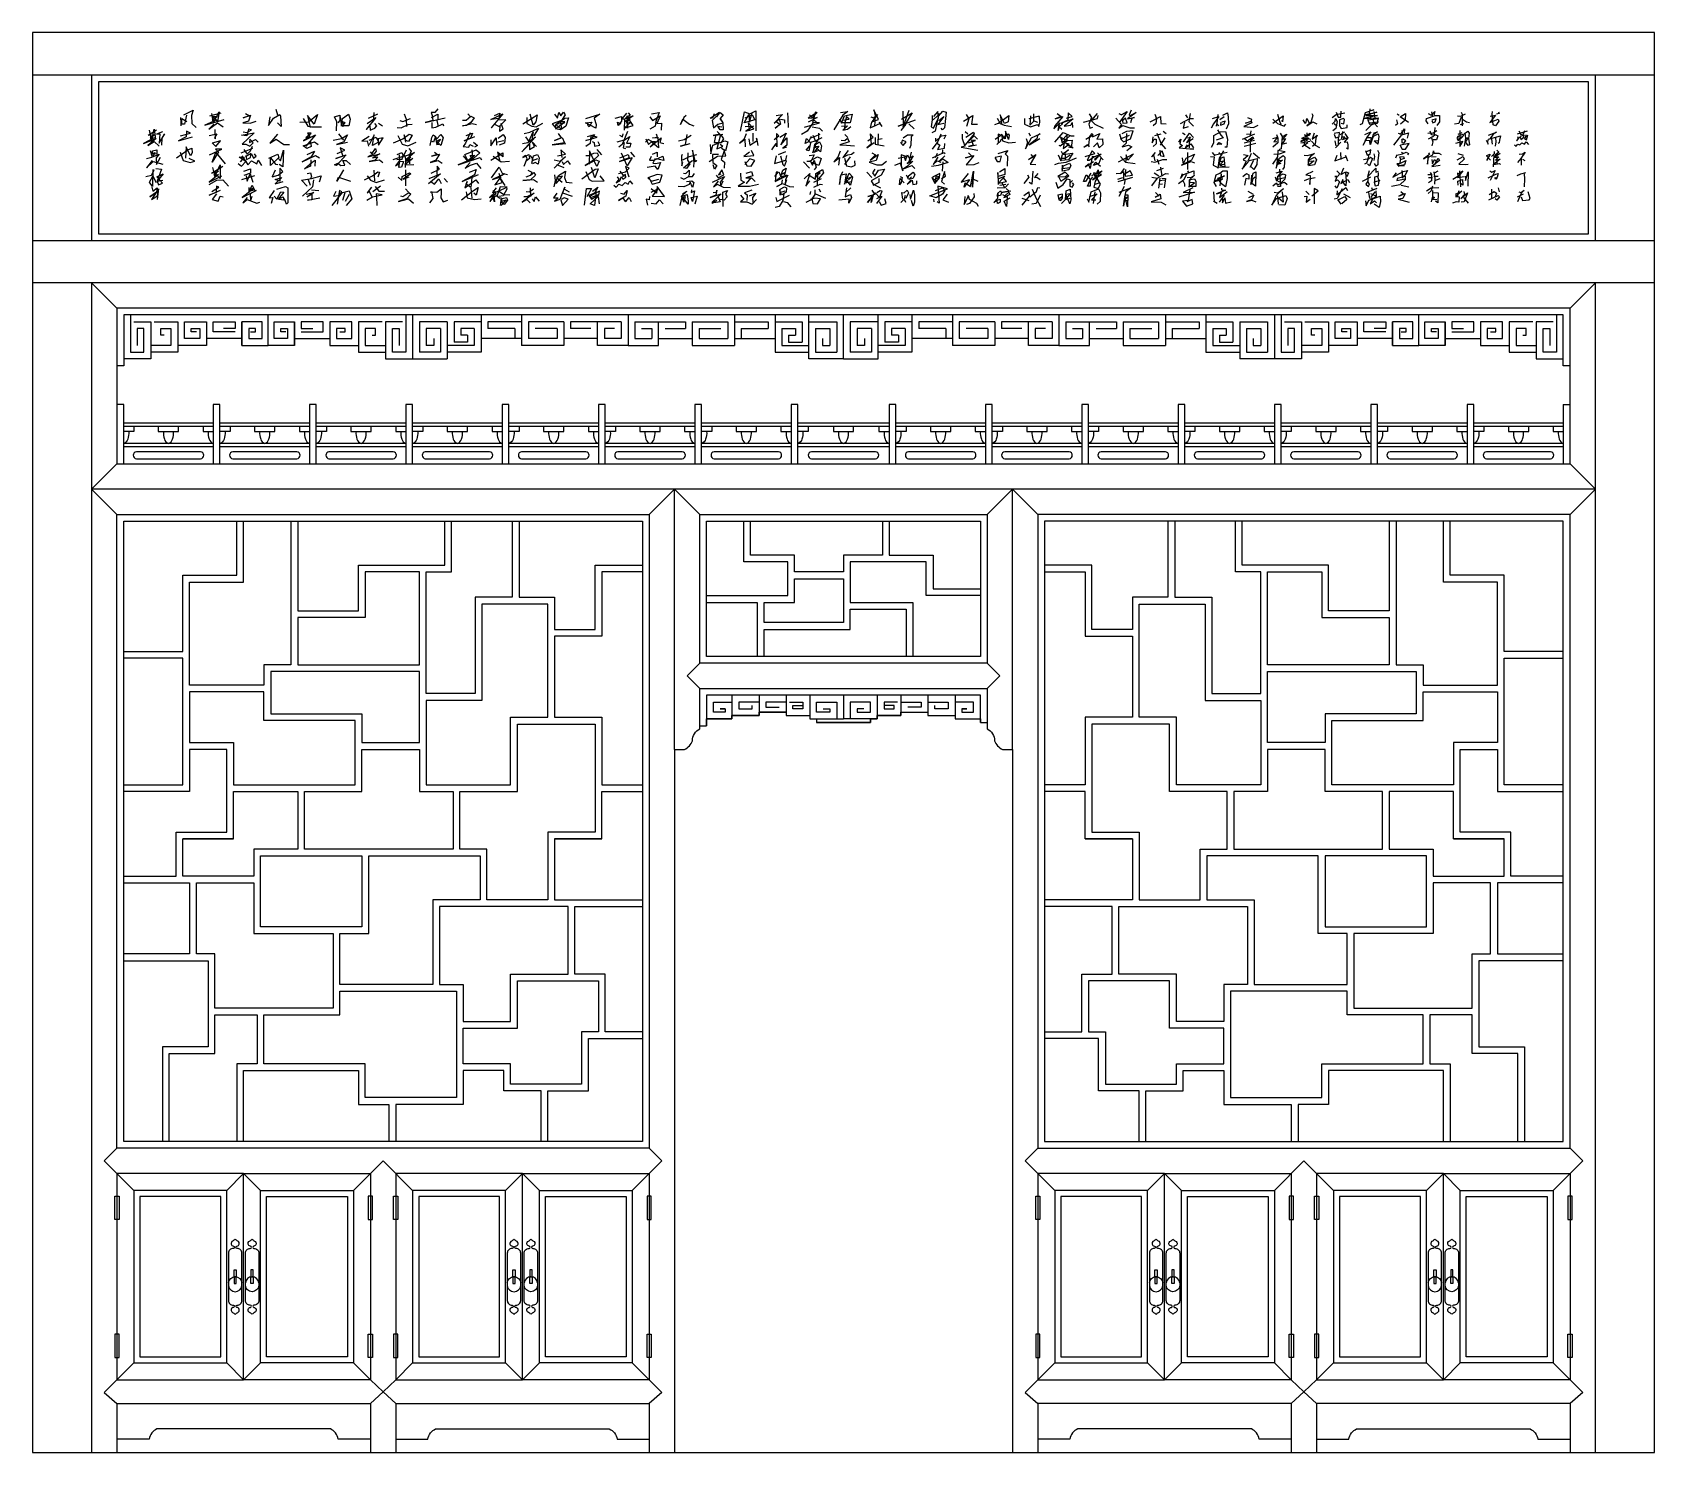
# Model space of a CAD drawing. Header units: metres. Extents: x 1185 to 5185, y 570 to 4070.
import ezdxf

# ---------------------------------------------------------------- set-up
doc = ezdxf.new("R2010")
doc.units = ezdxf.units.M
for name, color, linetype in [('2', 2, 'Continuous'), ('3', 3, 'Continuous'), ('4', 4, 'Continuous'), ('7', 7, 'Continuous')]:
    doc.layers.add(name, color=color, linetype=linetype)

msp = doc.modelspace()

# ---------------------------------------------------------------- linework, layer by layer
at = {"layer": '2'}
msp.add_line((1185.16, 570.06), (5184.84, 570.06), dxfattribs=at)
at = {"layer": '3'}
for p, q in [((2122.58, 3374.01), (2122.58, 3265.69)), ((2291.32, 3374.01), (2291.32, 3282.35)), ((2391.31, 3374.01), (2391.31, 3299.02)), ((2653.79, 3374.01), (2653.79, 3299.02)), ((2916.27, 3374.01), (2916.27, 3299.02)), ((3016.26, 3374.01), (3016.26, 3282.35)), ((3353.74, 3374.01), (3353.74, 3282.35)), ((3453.73, 3374.01), (3453.73, 3299.02)), ((3716.21, 3374.01), (3716.21, 3299.02)), ((3978.69, 3374.01), (3978.69, 3299.02)), ((4078.68, 3374.01), (4078.68, 3282.35)), ((4247.42, 3374.01), (4247.42, 3265.69)), ((1560.13, 3315.68), (1560.13, 3357.35)), ((1560.13, 3357.35), (1614.29, 3357.35)), ((1576.79, 3332.35), (1576.79, 3340.68)), ((1576.79, 3340.68), (1597.62, 3340.68)), ((1589.29, 3332.35), (1576.79, 3332.35)), ((1597.62, 3340.68), (1597.62, 3315.68)), ((1614.29, 3357.35), (1614.29, 3299.02)), ((1918.43, 3357.35), (1918.43, 3299.02)), ((1972.59, 3357.35), (1918.43, 3357.35)), ((1955.93, 3340.68), (1935.1, 3340.68)), ((1935.1, 3340.68), (1935.1, 3315.68)), ((1943.43, 3332.35), (1955.93, 3332.35)), ((1955.93, 3332.35), (1955.93, 3340.68)), ((1972.59, 3315.68), (1972.59, 3357.35)), ((2207.99, 3357.35), (2139.25, 3357.35)), ((2139.25, 3357.35), (2139.25, 3282.35)), ((2155.91, 3340.68), (2155.91, 3299.02)), ((2191.33, 3340.68), (2155.91, 3340.68)), ((2191.33, 3340.68), (2191.33, 3282.35)), ((2207.99, 3357.35), (2207.99, 3265.69)), ((2224.66, 3357.35), (2224.66, 3307.35)), ((2291.32, 3357.35), (2224.66, 3357.35)), ((2274.65, 3340.68), (2241.32, 3340.68)), ((2241.32, 3340.68), (2241.32, 3324.01)), ((2257.99, 3324.01), (2241.32, 3324.01)), ((2257.99, 3324.01), (2257.99, 3307.35)), ((2274.65, 3340.68), (2274.65, 3299.02)), ((2307.99, 3357.35), (2307.99, 3340.68)), ((2391.31, 3357.35), (2307.99, 3357.35)), ((2374.65, 3340.68), (2307.99, 3340.68)), ((2374.65, 3340.68), (2374.65, 3315.68)), ((2495.47, 3357.35), (2407.98, 3357.35)), ((2407.98, 3357.35), (2407.98, 3315.68)), ((2478.81, 3340.68), (2424.64, 3340.68)), ((2478.81, 3340.68), (2478.81, 3315.68)), ((2495.47, 3357.35), (2495.47, 3299.02)), ((2637.13, 3357.35), (2512.14, 3357.35)), ((2512.14, 3357.35), (2512.14, 3340.68)), ((2562.13, 3340.68), (2512.14, 3340.68)), ((2595.46, 3340.68), (2595.46, 3315.68)), ((2620.46, 3340.68), (2595.46, 3340.68)), ((2637.13, 3357.35), (2637.13, 3315.68)), ((2670.46, 3357.35), (2795.45, 3357.35)), ((2670.46, 3357.35), (2670.46, 3315.68)), ((2687.12, 3340.68), (2712.12, 3340.68)), ((2712.12, 3340.68), (2712.12, 3315.68)), ((2745.45, 3340.68), (2795.45, 3340.68)), ((2795.45, 3357.35), (2795.45, 3340.68)), ((2812.11, 3357.35), (2899.61, 3357.35)), ((2812.11, 3357.35), (2812.11, 3299.02)), ((2828.78, 3340.68), (2882.94, 3340.68)), ((2828.78, 3340.68), (2828.78, 3315.68)), ((2899.61, 3357.35), (2899.61, 3315.68)), ((2916.27, 3357.35), (2999.6, 3357.35)), ((2932.94, 3340.68), (2999.6, 3340.68)), ((2932.94, 3340.68), (2932.94, 3315.68)), ((2999.6, 3357.35), (2999.6, 3340.68)), ((3016.26, 3357.35), (3082.92, 3357.35)), ((3032.93, 3340.68), (3032.93, 3299.02)), ((3032.93, 3340.68), (3066.26, 3340.68)), ((3049.59, 3324.01), (3049.59, 3307.35)), ((3049.59, 3324.01), (3066.26, 3324.01)), ((3066.26, 3340.68), (3066.26, 3324.01)), ((3082.92, 3357.35), (3082.92, 3307.35)), ((3099.59, 3357.35), (3168.33, 3357.35)), ((3116.26, 3340.68), (3116.26, 3282.35)), ((3116.26, 3340.68), (3151.67, 3340.68)), ((3151.67, 3340.68), (3151.67, 3299.02)), ((3168.33, 3357.35), (3168.33, 3282.35)), ((3201.67, 3357.35), (3201.67, 3282.35)), ((3270.41, 3357.35), (3201.67, 3357.35)), ((3218.33, 3340.68), (3218.33, 3299.02)), ((3253.74, 3340.68), (3218.33, 3340.68)), ((3253.74, 3340.68), (3253.74, 3282.35)), ((3353.74, 3357.35), (3287.08, 3357.35)), ((3287.08, 3357.35), (3287.08, 3307.35)), ((3337.07, 3340.68), (3303.74, 3340.68)), ((3303.74, 3340.68), (3303.74, 3324.01)), ((3320.41, 3324.01), (3303.74, 3324.01)), ((3320.41, 3324.01), (3320.41, 3307.35)), ((3337.07, 3340.68), (3337.07, 3299.02)), ((3453.73, 3357.35), (3370.4, 3357.35)), ((3370.4, 3357.35), (3370.4, 3340.68)), ((3437.06, 3340.68), (3370.4, 3340.68)), ((3437.06, 3340.68), (3437.06, 3315.68)), ((3557.89, 3357.35), (3470.39, 3357.35)), ((3470.39, 3357.35), (3470.39, 3315.68)), ((3541.22, 3340.68), (3487.06, 3340.68)), ((3541.22, 3340.68), (3541.22, 3315.68)), ((3557.89, 3357.35), (3557.89, 3299.02)), ((3699.54, 3357.35), (3574.55, 3357.35)), ((3574.55, 3357.35), (3574.55, 3340.68)), ((3624.55, 3340.68), (3574.55, 3340.68)), ((3682.88, 3340.68), (3657.88, 3340.68)), ((3657.88, 3340.68), (3657.88, 3315.68)), ((3699.54, 3357.35), (3699.54, 3315.68)), ((3732.87, 3357.35), (3857.86, 3357.35)), ((3732.87, 3357.35), (3732.87, 3315.68)), ((3749.54, 3340.68), (3774.54, 3340.68)), ((3774.54, 3340.68), (3774.54, 3315.68)), ((3807.87, 3340.68), (3857.86, 3340.68)), ((3857.86, 3357.35), (3857.86, 3340.68)), ((3874.53, 3357.35), (3874.53, 3299.02)), ((3874.53, 3357.35), (3962.02, 3357.35)), ((3891.19, 3340.68), (3891.19, 3315.68)), ((3891.19, 3340.68), (3945.36, 3340.68)), ((3962.02, 3357.35), (3962.02, 3315.68)), ((3978.69, 3357.35), (4062.01, 3357.35)), ((3995.35, 3340.68), (4062.01, 3340.68)), ((3995.35, 3340.68), (3995.35, 3315.68)), ((4062.01, 3357.35), (4062.01, 3340.68)), ((4078.68, 3357.35), (4145.34, 3357.35)), ((4095.35, 3340.68), (4095.35, 3299.02)), ((4095.35, 3340.68), (4128.68, 3340.68)), ((4112.01, 3324.01), (4112.01, 3307.35)), ((4112.01, 3324.01), (4128.68, 3324.01)), ((4128.68, 3340.68), (4128.68, 3324.01)), ((4145.34, 3357.35), (4145.34, 3307.35)), ((4162.01, 3357.35), (4230.75, 3357.35)), ((4162.01, 3357.35), (4162.01, 3265.69)), ((4178.67, 3340.68), (4214.09, 3340.68)), ((4178.67, 3340.68), (4178.67, 3282.35)), ((4214.09, 3340.68), (4214.09, 3299.02)), ((4230.75, 3357.35), (4230.75, 3282.35)), ((4397.41, 3357.35), (4451.57, 3357.35)), ((4397.41, 3315.68), (4397.41, 3357.35)), ((4414.07, 3340.68), (4434.9, 3340.68)), ((4414.07, 3332.35), (4414.07, 3340.68)), ((4426.57, 3332.35), (4414.07, 3332.35)), ((4434.9, 3340.68), (4434.9, 3315.68)), ((4451.57, 3357.35), (4451.57, 3299.02)), ((4755.71, 3357.35), (4755.71, 3299.02)), ((4809.87, 3357.35), (4755.71, 3357.35)), ((4772.38, 3340.68), (4772.38, 3315.68)), ((4793.21, 3340.68), (4772.38, 3340.68)), ((4780.71, 3332.35), (4793.21, 3332.35)), ((4793.21, 3332.35), (4793.21, 3340.68)), ((4809.87, 3315.68), (4809.87, 3357.35)), ((1614.29, 3299.02), (1543.46, 3299.02)), ((1597.62, 3315.68), (1560.13, 3315.68)), ((1701.78, 3315.68), (1614.29, 3315.68)), ((1830.94, 3315.68), (1918.43, 3315.68)), ((1918.43, 3299.02), (1989.26, 3299.02)), ((1935.1, 3315.68), (1972.59, 3315.68)), ((2191.33, 3282.35), (2139.25, 3282.35)), ((2174.66, 3299.02), (2155.91, 3299.02)), ((2174.66, 3315.68), (2174.66, 3299.02)), ((2274.65, 3299.02), (2207.99, 3299.02)), ((2257.99, 3307.35), (2224.66, 3307.35)), ((2391.31, 3315.68), (2291.32, 3315.68)), ((2495.47, 3299.02), (2391.31, 3299.02)), ((2478.81, 3315.68), (2407.98, 3315.68)), ((2578.8, 3315.68), (2495.47, 3315.68)), ((2728.79, 3315.68), (2812.11, 3315.68)), ((2812.11, 3299.02), (2916.27, 3299.02)), ((2828.78, 3315.68), (2899.61, 3315.68)), ((2916.27, 3315.68), (3016.26, 3315.68)), ((3032.93, 3299.02), (3099.59, 3299.02)), ((3049.59, 3307.35), (3082.92, 3307.35)), ((3116.26, 3282.35), (3168.33, 3282.35)), ((3132.92, 3315.68), (3132.92, 3299.02)), ((3132.92, 3299.02), (3151.67, 3299.02)), ((3253.74, 3282.35), (3201.67, 3282.35)), ((3237.08, 3299.02), (3218.33, 3299.02)), ((3237.08, 3315.68), (3237.08, 3299.02)), ((3337.07, 3299.02), (3270.41, 3299.02)), ((3320.41, 3307.35), (3287.08, 3307.35)), ((3453.73, 3315.68), (3353.74, 3315.68)), ((3557.89, 3299.02), (3453.73, 3299.02)), ((3541.22, 3315.68), (3470.39, 3315.68)), ((3641.21, 3315.68), (3557.89, 3315.68)), ((3791.2, 3315.68), (3874.53, 3315.68)), ((3874.53, 3299.02), (3978.69, 3299.02)), ((3891.19, 3315.68), (3962.02, 3315.68)), ((3978.69, 3315.68), (4078.68, 3315.68)), ((4095.35, 3299.02), (4162.01, 3299.02)), ((4112.01, 3307.35), (4145.34, 3307.35)), ((4178.67, 3282.35), (4230.75, 3282.35)), ((4195.34, 3315.68), (4195.34, 3299.02)), ((4195.34, 3299.02), (4214.09, 3299.02)), ((4451.57, 3299.02), (4380.74, 3299.02)), ((4434.9, 3315.68), (4397.41, 3315.68)), ((4539.06, 3315.68), (4451.57, 3315.68)), ((4668.22, 3315.68), (4755.71, 3315.68)), ((4755.71, 3299.02), (4826.54, 3299.02)), ((4772.38, 3315.68), (4809.87, 3315.68)), ((1630.95, 3099.03), (1410.14, 3099.03)), ((1868.44, 3099.03), (1647.62, 3099.03)), ((2105.92, 3099.03), (1885.1, 3099.03)), ((2343.4, 3099.03), (2122.58, 3099.03)), ((2580.88, 3099.03), (2360.06, 3099.03)), ((2818.36, 3099.03), (2597.55, 3099.03)), ((3055.84, 3099.03), (2835.03, 3099.03)), ((3297.49, 3099.03), (3072.51, 3099.03)), ((3534.97, 3099.03), (3314.16, 3099.03)), ((3772.45, 3099.03), (3551.64, 3099.03)), ((4009.94, 3099.03), (3789.12, 3099.03)), ((4247.42, 3099.03), (4026.6, 3099.03)), ((4484.9, 3099.03), (4264.08, 3099.03)), ((4722.38, 3099.03), (4501.56, 3099.03)), ((4959.86, 3099.03), (4739.05, 3099.03)), ((1630.95, 3057.37), (1410.14, 3057.37)), ((1630.95, 3049.04), (1410.14, 3049.04)), ((1868.44, 3057.37), (1647.62, 3057.37)), ((1868.44, 3049.04), (1647.62, 3049.04)), ((2105.92, 3057.37), (1885.1, 3057.37)), ((2105.92, 3049.04), (1885.1, 3049.04)), ((2343.4, 3057.37), (2122.58, 3057.37)), ((2343.4, 3049.04), (2122.58, 3049.04)), ((2580.88, 3057.37), (2360.06, 3057.37)), ((2580.88, 3049.04), (2360.06, 3049.04)), ((2818.36, 3057.37), (2597.55, 3057.37)), ((2818.36, 3049.04), (2597.55, 3049.04)), ((3055.84, 3057.37), (2835.03, 3057.37)), ((3055.84, 3049.04), (2835.03, 3049.04)), ((3297.49, 3057.37), (3072.51, 3057.37)), ((3297.49, 3049.04), (3072.51, 3049.04)), ((3534.97, 3057.37), (3314.16, 3057.37)), ((3534.97, 3049.04), (3314.16, 3049.04)), ((3772.45, 3057.37), (3551.64, 3057.37)), ((3772.45, 3049.04), (3551.64, 3049.04)), ((4009.94, 3057.37), (3789.12, 3057.37)), ((4009.94, 3049.04), (3789.12, 3049.04)), ((4247.42, 3057.37), (4026.6, 3057.37)), ((4247.42, 3049.04), (4026.6, 3049.04)), ((4484.9, 3057.37), (4264.08, 3057.37)), ((4484.9, 3049.04), (4264.08, 3049.04)), ((4722.38, 3057.37), (4501.56, 3057.37)), ((4722.38, 3049.04), (4501.56, 3049.04)), ((4959.86, 3057.37), (4739.05, 3057.37)), ((4959.86, 3049.04), (4739.05, 3049.04)), ((2910.02, 2378.26), (2847.53, 2378.26)), ((2976.68, 2386.59), (2910.02, 2386.59)), ((3043.34, 2394.92), (2976.68, 2394.92)), ((3251.66, 2369.92), (3118.34, 2369.92)), ((3326.66, 2394.92), (3393.32, 2394.92)), ((3393.32, 2386.59), (3459.98, 2386.59)), ((3459.98, 2378.26), (3522.47, 2378.26))]:
    msp.add_line(p, q, dxfattribs=at)
for points in [[(1347.64, 3573.83), (5022.36, 3573.83), (5022.36, 3948.8), (1347.64, 3948.8)], [(1410.14, 1336.67), (1410.14, 2865.72), (2689.21, 2865.72), (2689.21, 1336.67)], [(3522.47, 2865.72), (3522.47, 2532.41), (2847.53, 2532.41), (2847.53, 2865.72)], [(4959.86, 1336.67), (4959.86, 2865.72), (3680.79, 2865.72), (3680.79, 1336.67)], [(1388.36, 1202.09), (1398.59, 1202.09), (1398.59, 1144.84), (1388.36, 1144.84)], [(1435.14, 1215.85), (1435.14, 790.88), (1664.29, 790.88), (1664.29, 1215.85)], [(1450.14, 1200.85), (1450.14, 805.88), (1649.29, 805.88), (1649.29, 1200.85)], [(1976.76, 1215.85), (1976.76, 790.88), (1747.61, 790.88), (1747.61, 1215.85)], [(1961.76, 1200.85), (1961.76, 805.88), (1762.61, 805.88), (1762.61, 1200.85)], [(2023.54, 1202.09), (2013.31, 1202.09), (2013.31, 1144.84), (2023.54, 1144.84)], [(2075.8, 1202.09), (2086.03, 1202.09), (2086.03, 1144.84), (2075.8, 1144.84)], [(2122.58, 1215.85), (2122.58, 790.88), (2351.73, 790.88), (2351.73, 1215.85)], [(2137.58, 1200.85), (2137.58, 805.88), (2336.73, 805.88), (2336.73, 1200.85)], [(2664.21, 1215.85), (2664.21, 790.88), (2435.06, 790.88), (2435.06, 1215.85)], [(2649.21, 1200.85), (2649.21, 805.88), (2450.06, 805.88), (2450.06, 1200.85)], [(2710.99, 1202.09), (2700.76, 1202.09), (2700.76, 1144.84), (2710.99, 1144.84)], [(3659.01, 1202.09), (3669.24, 1202.09), (3669.24, 1144.84), (3659.01, 1144.84)], [(3705.79, 1215.85), (3705.79, 790.88), (3934.94, 790.88), (3934.94, 1215.85)], [(3720.79, 1200.85), (3720.79, 805.88), (3919.94, 805.88), (3919.94, 1200.85)], [(4247.42, 1215.85), (4247.42, 790.88), (4018.27, 790.88), (4018.27, 1215.85)], [(4232.42, 1200.85), (4232.42, 805.88), (4033.27, 805.88), (4033.27, 1200.85)], [(4294.2, 1202.09), (4283.97, 1202.09), (4283.97, 1144.84), (4294.2, 1144.84)], [(4346.46, 1202.09), (4356.69, 1202.09), (4356.69, 1144.84), (4346.46, 1144.84)], [(4393.24, 1215.85), (4393.24, 790.88), (4622.39, 790.88), (4622.39, 1215.85)], [(4408.24, 1200.85), (4408.24, 805.88), (4607.39, 805.88), (4607.39, 1200.85)], [(4934.86, 1215.85), (4934.86, 790.88), (4705.71, 790.88), (4705.71, 1215.85)], [(4919.86, 1200.85), (4919.86, 805.88), (4720.71, 805.88), (4720.71, 1200.85)], [(4981.64, 1202.09), (4971.41, 1202.09), (4971.41, 1144.84), (4981.64, 1144.84)], [(1682.4, 1020.25), (1687.83, 1020.25), (1687.83, 1003.36), (1682.4, 1003.36)], [(1682.4, 986.48), (1687.83, 986.48), (1687.83, 1003.36), (1682.4, 1003.36)], [(1729.5, 1020.25), (1724.06, 1020.25), (1724.06, 1003.36), (1729.5, 1003.36)], [(1729.5, 986.48), (1724.06, 986.48), (1724.06, 1003.36), (1729.5, 1003.36)], [(2369.85, 1020.25), (2375.28, 1020.25), (2375.28, 1003.36), (2369.85, 1003.36)], [(2369.85, 986.48), (2375.28, 986.48), (2375.28, 1003.36), (2369.85, 1003.36)], [(2416.94, 1020.25), (2411.51, 1020.25), (2411.51, 1003.36), (2416.94, 1003.36)], [(2416.94, 986.48), (2411.51, 986.48), (2411.51, 1003.36), (2416.94, 1003.36)], [(3953.06, 1020.25), (3958.49, 1020.25), (3958.49, 1003.36), (3953.06, 1003.36)], [(3953.06, 986.48), (3958.49, 986.48), (3958.49, 1003.36), (3953.06, 1003.36)], [(4000.15, 1020.25), (3994.72, 1020.25), (3994.72, 1003.36), (4000.15, 1003.36)], [(4000.15, 986.48), (3994.72, 986.48), (3994.72, 1003.36), (4000.15, 1003.36)], [(4640.5, 1020.25), (4645.94, 1020.25), (4645.94, 1003.36), (4640.5, 1003.36)], [(4640.5, 986.48), (4645.94, 986.48), (4645.94, 1003.36), (4640.5, 1003.36)], [(4687.6, 1020.25), (4682.17, 1020.25), (4682.17, 1003.36), (4687.6, 1003.36)], [(4687.6, 986.48), (4682.17, 986.48), (4682.17, 1003.36), (4687.6, 1003.36)], [(1388.36, 804.64), (1398.59, 804.64), (1398.59, 861.88), (1388.36, 861.88)], [(2023.54, 804.64), (2013.31, 804.64), (2013.31, 861.88), (2023.54, 861.88)], [(2075.8, 804.64), (2086.03, 804.64), (2086.03, 861.88), (2075.8, 861.88)], [(2710.99, 804.64), (2700.76, 804.64), (2700.76, 861.88), (2710.99, 861.88)], [(3659.01, 804.64), (3669.24, 804.64), (3669.24, 861.88), (3659.01, 861.88)], [(4294.2, 804.64), (4283.97, 804.64), (4283.97, 861.88), (4294.2, 861.88)], [(4346.46, 804.64), (4356.69, 804.64), (4356.69, 861.88), (4346.46, 861.88)], [(4981.64, 804.64), (4971.41, 804.64), (4971.41, 861.88), (4981.64, 861.88)]]:
    msp.add_lwpolyline(points, close=True, dxfattribs=at)
for points in [[(1785.1, 3880.98), (1789.61, 3867.47)], [(2184.43, 3881.9), (2177.23, 3872.89), (2168.21, 3872.89), (2170.92, 3865.69), (2172.72, 3853.08), (2153.8, 3848.58), (2202.45, 3860.29)], [(3252.52, 3862.08), (3258.83, 3860.28), (3268.74, 3868.38), (3255.23, 3850.37), (3271.45, 3855.77), (3259.73, 3880.08), (3263.34, 3864.78), (3261.53, 3838.67)], [(4482.76, 3881.82), (4482.76, 3877.32), (4492.67, 3880.02), (4471.05, 3871.91), (4466.54, 3853.9), (4463.84, 3844.9), (4458.43, 3843.1)], [(1549.93, 3861.17), (1550.83, 3847.66), (1550.83, 3840.46)], [(1565.25, 3866.57), (1559.84, 3844.06), (1553.53, 3844.06), (1553.53, 3858.47), (1566.15, 3851.26)], [(1558.04, 3867.47), (1581.47, 3879.17), (1576.96, 3865.67), (1577.86, 3845.86), (1588.67, 3835.95)], [(1626.52, 3871.07), (1631.02, 3846.76), (1645.44, 3874.67), (1641.84, 3851.26), (1629.22, 3862.97), (1641.84, 3862.97), (1628.32, 3853.96), (1640.03, 3854.86), (1610.3, 3842.26), (1658.05, 3855.76)], [(1632.82, 3844.06), (1620.21, 3832.35), (1641.84, 3847.66), (1655.35, 3837.76)], [(1622.91, 3864.77), (1650.85, 3871.97)], [(1710.31, 3871.07), (1720.23, 3864.77), (1704.91, 3860.27), (1722.93, 3866.57), (1717.52, 3852.16), (1704.01, 3847.66), (1722.03, 3846.76), (1736.44, 3852.16)], [(1770.68, 3862.07), (1767.08, 3841.36), (1779.69, 3859.37), (1795.01, 3868.37), (1796.81, 3863.87), (1798.62, 3838.66), (1789.61, 3847.66)], [(1844.57, 3849.46), (1866.19, 3850.36), (1887.82, 3868.37), (1879.71, 3844.06), (1863.49, 3865.67), (1869.8, 3835.95)], [(1852.68, 3858.47), (1864.39, 3839.56), (1873.4, 3837.76), (1897.73, 3837.76)], [(1934.67, 3827.85), (1935.57, 3850.36), (1930.17, 3862.07), (1942.78, 3866.57), (1942.78, 3853.06), (1938.28, 3847.66)], [(1943.68, 3862.07), (1947.29, 3839.56), (1949.99, 3858.47), (1964.41, 3869.27), (1968.91, 3856.66), (1965.31, 3840.46), (1953.59, 3840.46), (1949.99, 3851.26), (1955.4, 3848.56), (1949.09, 3839.56), (1960.8, 3842.26)], [(2010.36, 3845.86), (2031.98, 3861.17), (2007.66, 3831.45), (2016.67, 3840.46), (2017.57, 3829.65), (2029.28, 3834.15), (2034.69, 3840.46), (2029.28, 3845.86)], [(2013.96, 3859.37), (2036.49, 3870.17)], [(2026.58, 3872.87), (2025.68, 3851.26)], [(2038.29, 3846.76), (2048.2, 3840.46)], [(2084.24, 3835.95), (2094.16, 3835.05), (2111.28, 3843.16), (2121.19, 3844.06)], [(2091.45, 3853.06), (2098.66, 3851.26), (2117.58, 3858.47)], [(2101.36, 3870.17), (2106.77, 3856.66), (2107.67, 3838.66)], [(2169.12, 3861.19), (2184.43, 3869.29), (2184.43, 3855.78)], [(2170.02, 3848.58), (2170.02, 3835.07), (2179.93, 3836.88), (2197.05, 3844.98), (2198.85, 3840.48)], [(2182.63, 3853.08), (2185.33, 3838.68)], [(2245.7, 3853.98), (2254.71, 3853.98), (2266.43, 3863.89), (2274.54, 3860.29), (2266.43, 3848.58), (2255.62, 3841.38), (2245.7, 3840.48), (2269.13, 3845.88), (2279.94, 3843.18)], [(2258.32, 3870.19), (2265.53, 3862.09)], [(2324.09, 3865.69), (2337.61, 3871.09), (2334.91, 3858.49), (2315.08, 3855.78), (2344.82, 3870.19), (2315.99, 3835.07), (2324.09, 3844.08), (2335.81, 3838.68), (2352.03, 3854.88), (2333.1, 3853.98)], [(2337.61, 3840.48), (2336.71, 3826.97), (2345.72, 3833.27), (2341.21, 3845.88)], [(2394.19, 3844.98), (2422.12, 3862.09), (2429.33, 3867.49), (2426.63, 3850.38), (2419.42, 3842.28), (2412.21, 3869.29)], [(2404.1, 3861.19), (2404.1, 3845.88), (2416.71, 3839.58), (2427.53, 3837.78), (2443.75, 3846.78)], [(2472.58, 3869.29), (2479.79, 3859.39), (2483.39, 3872.89), (2487.9, 3864.79), (2494.2, 3873.79), (2498.71, 3867.49), (2489.7, 3853.08), (2466.27, 3844.98), (2475.28, 3835.08), (2476.18, 3844.08), (2497.81, 3859.39), (2506.82, 3860.29), (2500.51, 3839.58), (2486.99, 3830.57), (2475.28, 3833.28), (2497.81, 3850.38), (2486.99, 3850.38), (2489.7, 3831.47), (2475.28, 3844.08), (2496.91, 3847.68)], [(2550.07, 3858.49), (2584.31, 3869.29), (2569.89, 3859.39), (2575.3, 3843.18), (2574.4, 3834.18), (2559.98, 3842.28), (2549.17, 3847.68), (2564.48, 3849.48), (2558.18, 3837.78), (2555.47, 3840.48), (2552.77, 3848.58)], [(2622.15, 3859.39), (2637.47, 3862.99), (2637.47, 3852.18), (2629.36, 3841.38), (2627.56, 3849.48), (2635.67, 3844.98)], [(2650.08, 3871.09), (2638.37, 3857.59), (2644.68, 3857.59), (2643.78, 3829.67)], [(2653.69, 3871.99), (2659.09, 3866.59), (2647.38, 3858.49), (2666.3, 3864.79), (2646.48, 3851.28), (2659.09, 3855.79), (2649.18, 3848.58), (2652.79, 3847.68), (2660.9, 3849.48), (2643.78, 3834.18), (2666.3, 3841.38), (2650.98, 3864.79), (2652.79, 3834.18)], [(2711.35, 3870.19), (2730.28, 3872.89), (2722.17, 3851.28), (2720.36, 3839.58), (2707.75, 3832.38)], [(2707.75, 3862.09), (2714.06, 3853.08), (2732.98, 3864.79), (2724.87, 3845.88), (2736.58, 3846.78), (2735.68, 3829.67)], [(2796.95, 3865.69), (2791.55, 3861.19), (2783.44, 3843.18), (2788.84, 3856.69), (2805.06, 3844.08), (2815.87, 3840.48)], [(2866.33, 3870.19), (2861.83, 3859.39), (2856.42, 3859.39), (2868.13, 3866.59), (2878.95, 3873.79), (2871.74, 3862.09), (2880.75, 3872.89), (2887.96, 3867.49), (2880.75, 3858.49)], [(2870.84, 3862.99), (2860.93, 3853.08), (2864.53, 3835.08), (2875.34, 3844.08), (2887.96, 3847.68), (2880.75, 3858.49), (2887.06, 3847.68), (2887.96, 3830.57), (2880.75, 3830.57), (2875.34, 3839.58), (2885.25, 3837.78)], [(2931.21, 3826.97), (2941.12, 3874.69), (2953.73, 3870.19), (2969.05, 3877.4), (2969.05, 3827.87)], [(2942.92, 3860.29), (2960.04, 3867.49), (2966.35, 3854.89), (2940.22, 3847.68), (2951.93, 3868.39), (2952.83, 3849.48), (2960.04, 3871.99)], [(2942.92, 3838.68), (2962.74, 3839.58), (2943.82, 3826.97), (2963.64, 3833.28), (2950.13, 3847.68), (2952.83, 3827.87)], [(3019.15, 3865.68), (3034.47, 3868.38), (3013.75, 3846.77), (3026.36, 3857.57), (3029.97, 3844.07), (3016.45, 3834.16), (3027.26, 3843.17), (3020.96, 3849.47)], [(3029.97, 3856.67), (3039.88, 3854.87), (3039.88, 3846.77)], [(3047.09, 3871.98), (3047.99, 3859.37), (3048.89, 3835.96)], [(3088.53, 3836.86), (3125.48, 3847.67), (3110.16, 3848.57), (3095.74, 3826.96), (3081.33, 3818.86)], [(3101.15, 3867.48), (3107.46, 3861.18), (3120.07, 3872.88), (3097.54, 3859.37), (3120.07, 3861.18), (3097.54, 3849.47)], [(3115.57, 3874.68), (3108.36, 3848.57)], [(3110.16, 3854.87), (3117.37, 3851.27)], [(3177.74, 3872.88), (3195.76, 3875.58), (3183.14, 3866.58), (3161.52, 3830.56)], [(3175.03, 3857.57), (3180.44, 3846.77), (3187.65, 3864.78), (3206.57, 3869.28), (3201.16, 3847.67), (3181.34, 3847.67), (3182.24, 3853.97), (3199.36, 3856.67), (3192.15, 3862.08), (3188.55, 3848.57), (3187.65, 3830.56)], [(3180.44, 3839.57), (3194.86, 3840.47), (3183.14, 3829.66), (3194.86, 3832.36), (3202.97, 3838.67)], [(3254.33, 3849.47), (3250.72, 3835.06), (3275.95, 3846.77), (3273.25, 3848.57), (3279.55, 3838.67)], [(3328.21, 3856.67), (3354.34, 3871.98), (3338.12, 3845.87), (3320.1, 3839.57), (3362.45, 3854.87)], [(3339.02, 3844.07), (3326.41, 3828.76)], [(3330.91, 3876.48), (3331.81, 3837.77), (3347.13, 3879.18)], [(3346.23, 3844.97), (3358.85, 3833.26)], [(3403.9, 3865.68), (3403.9, 3854.87), (3401.19, 3837.77), (3406.6, 3834.16), (3419.22, 3860.28), (3417.41, 3875.58), (3406.6, 3862.98)], [(3420.12, 3871.08), (3411.11, 3826.96), (3403, 3823.36)], [(3405.7, 3854.87), (3416.51, 3864.78)], [(3420.12, 3853.07), (3432.73, 3862.98), (3417.41, 3843.17), (3432.73, 3846.77)], [(3419.22, 3863.88), (3430.03, 3876.48), (3438.14, 3873.78), (3433.63, 3835.06), (3429.13, 3830.56), (3425.52, 3834.16)], [(3480.49, 3852.17), (3503.91, 3865.68), (3502.11, 3855.77), (3500.31, 3844.07), (3515.63, 3844.07)], [(3487.69, 3868.38), (3494, 3857.57), (3488.6, 3838.67)], [(3558.44, 3843.16), (3567.45, 3846.76), (3592.68, 3865.67), (3590.88, 3850.36), (3581.87, 3845.86), (3571.06, 3867.47), (3574.66, 3845.86)], [(3563.85, 3859.36), (3571.06, 3845.86), (3580.97, 3842.26), (3598.99, 3838.65)], [(3631.43, 3858.46), (3631.43, 3844.06), (3645.84, 3837.75), (3662.96, 3843.16), (3666.57, 3838.65), (3669.27, 3848.56), (3668.37, 3862.97), (3663.87, 3862.97), (3642.24, 3857.56)], [(3645.84, 3864.77), (3644.04, 3842.26), (3653.95, 3852.16), (3653.95, 3870.17)], [(3653.05, 3853.06), (3662.96, 3849.46)], [(3711.62, 3871.07), (3721.53, 3862.97), (3707.12, 3857.56), (3726.04, 3862.97), (3706.21, 3840.46), (3703.51, 3833.25), (3717.03, 3845.86), (3714.32, 3828.75), (3717.93, 3847.66), (3726.04, 3845.86), (3717.03, 3837.75), (3723.33, 3832.35)], [(3735.05, 3859.36), (3748.56, 3862.97), (3738.65, 3871.97), (3737.75, 3853.96), (3723.33, 3847.66), (3751.27, 3857.56), (3728.74, 3839.55), (3745.86, 3842.26), (3748.56, 3848.56), (3749.46, 3835.95)], [(3776.5, 3849.46), (3811.64, 3858.46), (3812.54, 3865.67)], [(3790.91, 3870.17), (3796.32, 3861.16), (3790.01, 3844.06), (3792.71, 3834.15), (3799.92, 3836.85)], [(3810.73, 3871.07), (3795.42, 3853.06), (3804.43, 3844.06), (3825.15, 3834.15)], [(3856.69, 3859.36), (3870.2, 3843.16), (3863.9, 3834.15), (3873.81, 3841.36), (3890.93, 3835.05), (3902.64, 3835.05)], [(3863.9, 3871.07), (3870.2, 3867.47)], [(3871.1, 3868.37), (3884.62, 3875.57), (3866.6, 3850.36), (3872.01, 3856.66), (3873.81, 3846.76), (3884.62, 3847.66), (3880.11, 3859.36), (3874.71, 3853.96)], [(3894.53, 3879.17), (3889.13, 3867.47), (3891.83, 3865.67), (3906.24, 3872.87), (3885.52, 3857.56), (3902.64, 3861.16), (3896.33, 3859.36), (3892.73, 3847.66)], [(3940.75, 3850.33), (3966.88, 3862.93), (3967.78, 3845.82), (3980.4, 3844.92)], [(3952.46, 3869.24), (3956.97, 3858.43), (3955.17, 3845.82), (3948.86, 3840.42)], [(4015.54, 3845.82), (4038.96, 3858.43), (4047.98, 3858.43)], [(4025.45, 3849.43), (4022.75, 3834.12), (4035.36, 3838.62)], [(4028.15, 3867.43), (4033.56, 3860.23)], [(4039.87, 3871.04), (4036.26, 3851.23), (4047.98, 3839.52)], [(4094.83, 3858.43), (4110.15, 3862.93), (4097.53, 3844.92), (4091.22, 3834.12)], [(4108.34, 3868.33), (4104.74, 3839.52), (4105.64, 3844.92), (4110.15, 3840.42)], [(4112.85, 3855.73), (4123.66, 3862.93)], [(4115.55, 3849.43), (4114.65, 3842.22), (4123.66, 3844.92), (4126.37, 3852.13), (4118.26, 3849.43)], [(4120.06, 3866.53), (4131.77, 3871.94), (4133.57, 3862.03), (4134.47, 3844.92), (4128.17, 3832.32)], [(4181.33, 3861.13), (4191.24, 3856.63), (4189.44, 3850.33), (4175.92, 3846.72), (4190.34, 3852.13), (4192.14, 3847.63), (4172.32, 3838.62), (4195.75, 3835.92), (4207.46, 3842.22)], [(4243.5, 3846.72), (4268.73, 3864.73), (4267.83, 3850.33), (4266.03, 3853.03)], [(4243.5, 3856.63), (4255.21, 3845.82), (4271.43, 3839.52), (4275.94, 3844.02)], [(4255.21, 3869.24), (4259.72, 3852.13), (4263.32, 3844.02)], [(4317.87, 3854.8), (4322.38, 3846.7), (4325.98, 3849.4), (4327.78, 3858.41), (4333.19, 3847.6)], [(4339.5, 3871.01), (4342.2, 3865.61), (4337.7, 3848.5), (4327.78, 3840.4), (4342.2, 3850.3), (4352.11, 3844.9)], [(4389.96, 3861.11), (4399.87, 3868.31), (4421.49, 3871.91)], [(4389.96, 3844), (4397.16, 3852.1), (4398.07, 3858.41), (4402.57, 3851.2), (4398.97, 3834.1), (4391.76, 3827.79)], [(4394.46, 3845.8), (4401.67, 3840.4)], [(4399.87, 3873.71), (4404.37, 3862.01), (4411.58, 3862.01), (4412.48, 3876.41)], [(4412.48, 3846.7), (4418.79, 3844.9), (4420.59, 3855.71), (4417.89, 3858.41), (4407.98, 3854.8), (4407.98, 3840.4), (4412.48, 3834.1), (4426.9, 3835.9), (4426.9, 3843.1)], [(4471.05, 3868.31), (4499.88, 3873.71), (4472.85, 3865.61), (4501.68, 3865.61), (4468.35, 3858.41), (4505.29, 3860.21)], [(4472.85, 3828.69), (4487.27, 3843.1), (4494.48, 3845.8), (4501.68, 3837.7)], [(4477.36, 3856.61), (4481.86, 3844), (4501.68, 3846.7), (4503.49, 3857.51), (4478.26, 3853.9)], [(4480.96, 3874.61), (4484.57, 3860.21)], [(4481.86, 3847.6), (4504.39, 3850.3)], [(4489.97, 3856.61), (4493.58, 3844.9)], [(4492.67, 3875.51), (4495.38, 3859.31)], [(4548.25, 3855.44), (4551.31, 3845.26), (4546.21, 3841.18)], [(4550.29, 3869.7), (4555.39, 3866.64)], [(4577.81, 3848.31), (4557.43, 3862.57), (4570.67, 3870.72), (4569.66, 3854.42), (4558.44, 3844.24)], [(4626.73, 3845.26), (4621.63, 3852.39), (4622.65, 3858.5), (4644.06, 3865.63), (4654.25, 3865.63), (4654.25, 3850.35), (4648.13, 3841.18)], [(4626.73, 3870.72), (4633.86, 3866.64), (4643.04, 3875.81), (4641, 3866.64)], [(4634.88, 3874.79), (4636.92, 3863.59)], [(4635.9, 3853.4), (4637.94, 3847.29), (4644.06, 3850.35), (4646.09, 3857.48), (4635.9, 3854.42)], [(4708.12, 3861.69), (4702, 3846.42), (4691.81, 3844.38)], [(4698.94, 3864.75), (4707.1, 3863.73), (4718.31, 3869.84)], [(4706.08, 3843.36), (4714.23, 3846.42)], [(4708.12, 3873.91), (4710.16, 3868.82), (4710.16, 3840.3)], [(4711.17, 3856.6), (4721.37, 3850.49), (4728.5, 3848.45)], [(4779.46, 3863.73), (4792.71, 3866.78), (4778.44, 3848.45), (4798.82, 3856.6), (4800.86, 3851.51), (4792.71, 3840.3), (4786.59, 3842.34), (4784.56, 3868.82), (4785.57, 3875.95)], [(4799.84, 3874.93), (4801.88, 3870.86), (4794.75, 3868.82)], [(1475.76, 3817.06), (1487.48, 3818.86), (1475.76, 3809.85), (1485.68, 3810.75), (1458.64, 3796.35), (1490.18, 3808.95), (1469.46, 3791.84), (1485.68, 3801.75), (1497.39, 3790.04)], [(1470.36, 3817.06), (1491.08, 3830.56)], [(1473.06, 3829.66), (1478.47, 3800.85), (1485.68, 3832.36), (1488.38, 3807.15)], [(1505.5, 3825.16), (1491.08, 3819.76), (1499.19, 3820.66), (1497.39, 3797.25), (1510.9, 3820.66), (1504.6, 3809.85), (1503.7, 3792.74)], [(1549.93, 3815.25), (1575.16, 3822.45), (1565.25, 3826.95), (1564.35, 3813.44), (1545.42, 3803.54), (1579.66, 3813.44)], [(1621.11, 3816.15), (1640.03, 3820.65), (1633.73, 3810.74), (1636.43, 3808.04), (1635.53, 3831.45)], [(1628.32, 3798.14), (1637.33, 3789.13), (1649.04, 3803.54), (1628.32, 3797.24)], [(1704.91, 3825.15), (1713.92, 3824.25), (1725.63, 3830.55), (1717.52, 3832.35), (1715.72, 3821.55), (1713.92, 3815.25), (1700.4, 3817.05), (1731.94, 3823.35), (1702.2, 3795.44), (1711.22, 3795.44), (1721.13, 3790.03), (1729.24, 3798.14), (1721.13, 3807.14), (1720.23, 3799.04), (1735.54, 3806.24), (1741.85, 3799.94)], [(1789.61, 3819.75), (1770.68, 3797.24), (1786, 3807.14), (1804.92, 3794.54), (1819.34, 3794.54)], [(1858.99, 3811.64), (1872.5, 3822.45), (1863.49, 3822.45), (1868.9, 3814.34), (1853.58, 3803.54), (1883.31, 3817.95), (1858.99, 3790.03), (1870.7, 3800.84), (1872.5, 3789.13), (1861.69, 3784.63), (1852.68, 3790.93), (1880.61, 3800.84), (1889.62, 3794.54)], [(1926.56, 3805.34), (1947.29, 3808.94), (1961.7, 3817.95), (1952.69, 3800.84), (1934.67, 3794.54), (1961.7, 3799.94)], [(1940.08, 3820.65), (1951.79, 3805.34)], [(2015.77, 3814.34), (1997.75, 3802.64), (2010.36, 3803.54), (2013.96, 3790.03)], [(2015.77, 3805.34), (2032.89, 3812.54), (2038.29, 3799.94), (2023.88, 3791.83), (2027.48, 3817.95), (2015.77, 3793.64)], [(2037.39, 3807.14), (2038.29, 3792.74), (2050.01, 3810.74), (2036.49, 3808.04)], [(2075.23, 3798.14), (2098.66, 3808.04), (2113.98, 3819.75), (2121.19, 3817.05), (2112.18, 3801.74), (2105.87, 3804.44), (2101.36, 3817.95), (2104.97, 3799.94)], [(2086.05, 3816.15), (2096.86, 3795.44), (2110.38, 3790.93), (2131.1, 3799.94)], [(2166.24, 3791.83), (2169.84, 3811.64), (2173.45, 3817.95), (2178.85, 3814.34), (2174.35, 3799.94), (2168.94, 3802.64)], [(2182.46, 3796.34), (2179.76, 3812.54), (2181.56, 3807.14), (2192.37, 3818.85), (2197.78, 3810.74), (2192.37, 3791.83), (2181.56, 3802.64), (2191.47, 3807.14), (2181.56, 3794.54), (2186.96, 3795.44)], [(2264.63, 3823.37), (2252.91, 3797.26), (2247.51, 3789.15), (2261.02, 3787.35), (2263.73, 3794.56), (2271.83, 3790.05)], [(2254.71, 3816.17), (2270.03, 3822.47), (2265.53, 3809.86), (2249.31, 3803.56), (2276.34, 3814.37)], [(2272.74, 3799.96), (2282.65, 3791.86), (2275.44, 3787.35)], [(2315.08, 3805.36), (2315.08, 3790.95), (2328.6, 3810.76), (2329.5, 3792.76)], [(2332.2, 3800.86), (2347.52, 3804.46)], [(2333.1, 3809.86), (2345.72, 3818.87), (2351.13, 3811.66), (2349.32, 3797.26), (2335.81, 3792.76)], [(2393.29, 3796.36), (2406.8, 3799.06), (2425.72, 3813.47), (2391.48, 3776.55), (2410.41, 3795.46), (2410.41, 3781.95), (2423.02, 3789.16), (2418.52, 3799.96), (2428.43, 3789.16)], [(2397.79, 3821.57), (2411.31, 3824.27), (2432.93, 3834.18), (2421.22, 3815.27)], [(2400.5, 3813.47), (2409.51, 3801.76), (2419.42, 3825.17), (2415.81, 3800.86)], [(2481.59, 3821.57), (2488.8, 3810.77), (2472.58, 3804.46), (2491.5, 3811.67), (2496.91, 3798.16), (2466.27, 3793.66), (2500.51, 3796.36)], [(2553.67, 3814.37), (2570.79, 3818.87), (2561.78, 3806.26), (2550.07, 3804.46), (2578, 3812.57), (2561.78, 3816.17), (2559.98, 3796.36), (2550.07, 3789.16)], [(2565.39, 3801.76), (2569.89, 3799.06), (2570.79, 3790.06), (2584.31, 3792.76), (2579.8, 3800.86)], [(2626.66, 3800.86), (2644.68, 3805.36), (2658.19, 3814.37), (2650.08, 3797.26), (2660.9, 3797.26), (2658.19, 3787.35), (2648.28, 3787.35)], [(2652.79, 3826.07), (2639.27, 3794.56), (2631.16, 3787.35)], [(2632.96, 3817.07), (2640.17, 3813.47), (2641.97, 3820.67)], [(2697.84, 3808.06), (2704.15, 3794.56), (2712.25, 3801.76), (2703.24, 3806.26), (2696.94, 3799.96)], [(2723.07, 3820.67), (2726.67, 3809.87), (2714.06, 3810.77), (2727.57, 3812.57), (2728.47, 3786.45), (2709.55, 3801.76), (2721.26, 3801.76), (2708.65, 3788.26), (2735.68, 3810.77), (2732.08, 3799.06), (2741.99, 3796.36)], [(2778.03, 3803.56), (2792.45, 3806.26), (2809.57, 3817.07)], [(2798.75, 3818.87), (2794.25, 3793.66), (2783.44, 3790.06), (2806.86, 3796.36)], [(2856.42, 3794.56), (2858.22, 3771.15), (2862.73, 3792.76), (2892.46, 3803.56), (2899.67, 3800.86), (2894.26, 3778.35), (2884.35, 3784.65)], [(2873.54, 3826.07), (2879.85, 3819.77), (2863.63, 3816.17), (2887.06, 3819.77)], [(2869.04, 3815.27), (2866.33, 3799.06), (2884.35, 3799.06), (2889.76, 3808.06), (2883.45, 3817.97)], [(2881.65, 3817.97), (2872.64, 3783.75), (2887.06, 3789.16), (2880.75, 3794.56)], [(2944.72, 3820.67), (2940.22, 3808.06), (2928.5, 3797.26), (2942.02, 3807.16), (2942.92, 3788.26)], [(2951.93, 3808.06), (2953.73, 3792.76), (2971.75, 3804.46), (2970.85, 3809.87), (2973.56, 3791.86)], [(2961.84, 3822.47), (2961.84, 3801.76)], [(3013.75, 3806.25), (3025.46, 3815.25), (3020.06, 3821.56), (3020.96, 3788.24), (3018.25, 3796.35), (3007.44, 3781.04)], [(3028.16, 3812.55), (3043.48, 3822.46), (3030.87, 3793.64), (3045.28, 3810.75), (3045.28, 3792.74), (3035.37, 3785.54), (3045.28, 3788.24)], [(3105.65, 3814.35), (3098.45, 3800.85), (3090.34, 3796.35), (3093.94, 3808.95), (3103.85, 3798.15), (3099.35, 3778.34), (3093.04, 3780.14), (3102.05, 3790.94)], [(3102.95, 3809.85), (3127.28, 3819.76)], [(3103.85, 3799.95), (3115.57, 3803.55), (3132.69, 3811.65)], [(3107.46, 3837.77), (3125.48, 3834.16), (3133.59, 3826.96)], [(3109.26, 3817.06), (3115.57, 3802.65), (3124.58, 3808.05), (3124.58, 3822.46)], [(3122.77, 3804.45), (3113.76, 3794.55), (3109.26, 3773.84), (3116.47, 3795.45), (3125.48, 3800.85), (3130.88, 3790.94), (3128.18, 3776.54), (3114.66, 3789.14), (3124.58, 3790.04), (3112.86, 3775.64), (3124.58, 3780.14)], [(3179.54, 3805.35), (3188.55, 3804.45), (3194.86, 3809.85), (3199.36, 3800.85), (3175.94, 3793.64), (3192.15, 3792.74), (3211.98, 3790.94)], [(3188.55, 3818.86), (3195.76, 3811.65)], [(3245.32, 3803.55), (3257.93, 3812.55), (3250.72, 3820.66), (3253.42, 3795.45), (3242.61, 3786.44), (3260.63, 3799.05)], [(3263.34, 3811.65), (3263.34, 3795.45), (3284.96, 3790.94)], [(3270.54, 3820.66), (3269.64, 3795.45)], [(3272.35, 3807.15), (3280.46, 3808.95)], [(3325.51, 3799.05), (3331.81, 3791.84), (3339.92, 3800.85), (3330.01, 3805.35), (3328.21, 3796.35)], [(3331.81, 3810.75), (3342.63, 3817.96), (3357.04, 3817.96), (3351.64, 3813.45), (3350.74, 3792.74), (3348.03, 3784.64)], [(3424.62, 3819.76), (3417.41, 3801.75), (3403.9, 3782.84)], [(3412.01, 3809.85), (3412.01, 3801.75), (3426.42, 3815.25), (3437.24, 3817.06), (3432.73, 3807.15)], [(3477.78, 3819.76), (3477.78, 3808.95), (3484.09, 3790.04), (3475.08, 3787.34), (3516.53, 3780.14)], [(3484.99, 3826.06), (3491.3, 3820.66)], [(3486.79, 3812.55), (3505.72, 3824.26), (3507.52, 3820.66), (3484.99, 3793.64), (3507.52, 3815.25), (3515.63, 3807.15)], [(3493.1, 3798.15), (3510.22, 3804.45), (3500.31, 3805.35), (3504.81, 3792.74), (3493.1, 3789.14), (3512.92, 3793.64)], [(3559.34, 3807.14), (3572.86, 3817.04), (3566.55, 3819.75), (3566.55, 3797.24), (3562.95, 3794.53), (3572.86, 3803.54)], [(3571.06, 3804.44), (3590.88, 3820.65), (3593.58, 3817.04), (3591.78, 3806.24), (3584.57, 3826.95), (3583.67, 3808.04), (3574.66, 3819.75), (3577.37, 3803.54), (3592.68, 3798.14), (3608.9, 3799.94)], [(3635.03, 3808.94), (3638.64, 3799.04), (3634.13, 3783.73), (3648.55, 3810.74), (3670.17, 3820.65), (3662.96, 3816.14), (3662.06, 3808.04), (3643.14, 3793.63), (3669.27, 3808.94)], [(3642.24, 3823.35), (3644.94, 3815.24)], [(3706.21, 3799.94), (3726.94, 3824.25), (3745.86, 3815.24), (3753.97, 3815.24)], [(3716.13, 3792.73), (3718.83, 3790.93), (3736.85, 3804.44), (3748.56, 3805.34), (3746.76, 3786.43), (3739.55, 3787.33)], [(3717.03, 3814.34), (3736.85, 3804.44), (3736.85, 3817.94), (3722.43, 3803.54)], [(3719.73, 3813.44), (3724.23, 3798.14), (3744.06, 3816.14)], [(3730.54, 3808.04), (3726.94, 3784.63), (3741.35, 3795.43), (3733.25, 3797.24), (3751.27, 3786.43)], [(3782.8, 3807.14), (3800.82, 3817.94), (3796.32, 3820.65), (3791.81, 3814.34), (3789.11, 3792.73), (3777.4, 3787.33), (3786.41, 3794.53), (3790.91, 3788.23)], [(3799.02, 3813.44), (3817.04, 3821.55), (3809.83, 3807.14), (3823.35, 3808.04), (3824.25, 3794.53), (3815.24, 3786.43), (3811.64, 3798.14), (3801.72, 3788.23)], [(3865.7, 3820.65), (3869.3, 3806.24), (3875.61, 3800.84), (3892.73, 3808.04), (3899.04, 3827.85), (3882.82, 3826.05), (3871.1, 3820.65)], [(3868.4, 3808.04), (3890.03, 3817.04)], [(3882.82, 3821.55), (3881.92, 3797.24), (3872.01, 3788.23), (3887.32, 3792.73), (3896.33, 3788.23), (3883.72, 3778.33)], [(3947.96, 3813.41), (3946.16, 3798.1), (3950.66, 3807.11), (3956.07, 3807.11), (3956.07, 3796.3), (3948.86, 3789.1)], [(3952.46, 3816.11), (3968.68, 3820.61)], [(3957.87, 3822.41), (3968.68, 3796.3), (3978.6, 3783.7)], [(3977.69, 3810.71), (3965.98, 3792.7)], [(3973.19, 3826.92), (3980.4, 3821.51)], [(4011.93, 3799.9), (4016.44, 3807.11), (4014.64, 3796.3), (4020.94, 3791.8), (4012.83, 3786.4), (4038.96, 3783.7), (4048.88, 3783.7)], [(4020.94, 3823.31), (4027.25, 3818.81)], [(4023.65, 3800.8), (4038.06, 3822.41), (4047.98, 3811.61)], [(4033.56, 3810.71), (4040.77, 3812.51), (4030.86, 3799), (4047.07, 3808.91)], [(4038.06, 3813.41), (4037.16, 3786.4)], [(4092.13, 3787.3), (4098.43, 3798.1), (4098.43, 3816.11), (4114.65, 3825.11), (4127.27, 3826.02), (4131.77, 3807.11), (4129.97, 3787.3), (4125.46, 3787.3)], [(4107.44, 3830.52), (4115.55, 3817.01), (4120.96, 3810.71), (4103.84, 3805.31)], [(4168.71, 3807.11), (4199.35, 3820.61)], [(4173.22, 3798.1), (4198.45, 3805.31)], [(4174.12, 3808.91), (4181.33, 3803.51), (4193.94, 3813.41), (4195.75, 3808.91), (4187.64, 3803.51)], [(4178.63, 3819.71), (4190.34, 3820.61)], [(4189.44, 3827.82), (4187.64, 3817.01)], [(4187.64, 3799.9), (4187.64, 3775.59)], [(4252.51, 3818.81), (4256.11, 3809.81), (4256.11, 3798.1), (4243.5, 3787.3)], [(4243.5, 3808.91), (4255.21, 3812.51), (4246.2, 3800.8), (4253.41, 3801.7)], [(4261.52, 3822.41), (4266.93, 3814.31), (4264.22, 3783.7), (4258.82, 3780.99)], [(4267.83, 3814.31), (4277.74, 3819.71), (4266.93, 3806.21), (4275.04, 3808.91), (4266.93, 3795.4), (4277.74, 3798.1)], [(4327.78, 3823.29), (4327.78, 3803.48), (4324.18, 3808.88), (4312.47, 3801.68), (4334.09, 3808.88), (4336.79, 3804.38)], [(4312.47, 3798.08), (4335.89, 3802.58)], [(4321.48, 3819.69), (4323.28, 3815.19), (4335.89, 3822.39), (4334.09, 3816.99), (4314.27, 3808.88), (4332.29, 3810.68)], [(4322.38, 3802.58), (4319.68, 3794.48), (4335.89, 3784.57)], [(4338.6, 3802.58), (4347.61, 3792.68), (4358.42, 3787.27)], [(4345.81, 3822.39), (4340.4, 3807.08), (4353.01, 3816.99), (4349.41, 3809.78), (4347.61, 3795.38), (4341.3, 3789.07)], [(4394.46, 3819.69), (4398.07, 3810.68), (4407.08, 3813.39), (4407.98, 3824.19), (4394.46, 3821.49)], [(4396.26, 3803.48), (4398.97, 3790.88)], [(4398.07, 3786.37), (4411.58, 3799.88)], [(4404.37, 3811.59), (4404.37, 3792.68)], [(4404.37, 3803.48), (4410.68, 3806.18)], [(4409.78, 3818.79), (4421.49, 3825.09)], [(4415.19, 3825.99), (4412.48, 3806.18)], [(4415.19, 3813.39), (4421.49, 3813.39), (4415.19, 3806.18), (4429.6, 3811.59), (4419.69, 3799.88), (4426.9, 3800.78), (4428.7, 3793.58), (4428.7, 3782.77), (4425.1, 3785.47)], [(4421.49, 3821.49), (4427.8, 3811.59)], [(4470.15, 3818.79), (4485.47, 3825.09), (4474.65, 3810.68), (4466.54, 3792.68), (4476.46, 3811.59), (4486.37, 3811.59), (4483.66, 3794.48), (4482.76, 3803.48), (4470.15, 3804.38)], [(4491.77, 3822.39), (4501.68, 3825.09), (4489.97, 3816.99), (4484.57, 3794.48), (4491.77, 3815.19), (4503.49, 3820.59), (4505.29, 3814.29), (4502.59, 3795.38), (4496.28, 3800.78), (4493.58, 3803.48), (4501.68, 3804.38)], [(4542.14, 3792.3), (4561.5, 3817.76), (4577.81, 3822.85), (4574.75, 3809.61)], [(4552.33, 3821.83), (4559.46, 3819.8), (4568.64, 3833.04), (4567.62, 3821.83)], [(4560.48, 3806.56), (4561.5, 3807.57), (4561.5, 3799.43), (4566.6, 3797.39), (4571.69, 3803.5), (4563.54, 3808.59)], [(4561.5, 3828.96), (4563.54, 3819.8)], [(4625.71, 3821.83), (4638.96, 3822.85), (4648.13, 3828.96)], [(4627.75, 3808.59), (4637.94, 3813.68), (4644.06, 3818.78), (4650.17, 3815.72), (4647.11, 3805.54), (4638.96, 3805.54)], [(4630.81, 3827.94), (4632.84, 3820.81), (4636.92, 3817.76)], [(4634.88, 3810.63), (4637.94, 3800.44), (4635.9, 3791.28)], [(4643.04, 3836.09), (4642.02, 3825.91), (4641, 3817.76)], [(4705.06, 3829.1), (4705.06, 3789.38), (4712.19, 3801.6), (4693.85, 3796.51)], [(4702, 3815.86), (4696.91, 3809.75), (4700.98, 3803.64)], [(4698.94, 3813.82), (4712.19, 3819.94), (4714.23, 3816.88), (4708.12, 3809.75), (4699.96, 3803.64)], [(4700.98, 3819.94), (4710.16, 3824.01)], [(4700.98, 3807.71), (4713.21, 3815.86)], [(4715.25, 3820.95), (4724.42, 3827.06), (4727.48, 3821.97), (4726.46, 3808.73), (4728.5, 3793.46), (4725.44, 3791.42), (4718.31, 3800.58), (4724.42, 3807.71), (4718.31, 3808.73), (4724.42, 3811.79)], [(4717.29, 3822.99), (4718.31, 3809.75), (4715.25, 3790.4)], [(4769.27, 3804.66), (4774.36, 3795.49), (4773.34, 3800.58), (4775.38, 3807.71), (4804.94, 3815.86), (4802.9, 3804.66), (4801.88, 3798.55), (4798.82, 3796.51)], [(4775.38, 3816.88), (4794.75, 3825.03), (4786.59, 3819.94), (4779.46, 3808.73)], [(4782.52, 3807.71), (4784.56, 3795.49)], [(4792.71, 3810.77), (4793.73, 3800.58), (4791.69, 3790.4)], [(4839.59, 3793.46), (4843.67, 3790.4), (4847.74, 3795.49), (4852.84, 3793.46), (4857.94, 3798.55), (4864.05, 3795.49), (4868.13, 3800.58), (4874.24, 3794.47)], [(4846.72, 3813.82), (4848.76, 3809.75), (4844.69, 3803.64), (4853.86, 3812.81), (4854.88, 3806.7), (4862.01, 3811.79), (4863.03, 3816.88), (4853.86, 3813.82)], [(4846.72, 3820.95), (4871.19, 3828.08)], [(4849.78, 3828.08), (4854.88, 3818.92), (4862.01, 3820.95), (4865.07, 3829.1)], [(4867.11, 3817.9), (4865.07, 3807.71), (4869.15, 3805.68), (4872.2, 3816.88), (4863.03, 3808.73)], [(1466.75, 3759.43), (1479.37, 3763.03), (1497.39, 3770.23), (1490.18, 3761.23), (1491.08, 3745.02), (1500.99, 3763.03)], [(1475.76, 3779.24), (1480.27, 3763.93), (1481.17, 3778.34), (1491.98, 3781.04), (1491.98, 3770.23), (1479.37, 3771.13), (1486.58, 3774.74), (1482.97, 3765.73)], [(1540.02, 3761.22), (1567.95, 3781.03), (1577.86, 3785.53), (1578.76, 3773.83), (1575.16, 3766.62), (1564.35, 3788.23), (1562.54, 3760.32)], [(1549.03, 3775.63), (1557.14, 3754.92), (1574.26, 3749.52), (1585.97, 3753.12), (1571.55, 3759.42)], [(1622.01, 3768.42), (1651.75, 3782.83), (1636.43, 3782.83), (1643.64, 3776.53), (1628.32, 3750.42), (1637.33, 3774.73), (1660.76, 3746.81)], [(1701.3, 3766.62), (1711.22, 3752.22), (1695, 3763.02), (1707.61, 3763.02), (1697.7, 3751.32)], [(1699.5, 3773.83), (1728.33, 3785.53)], [(1706.71, 3781.93), (1714.82, 3770.22), (1722.93, 3778.33), (1727.43, 3790.03)], [(1711.22, 3767.52), (1713.02, 3757.62), (1722.93, 3762.12), (1724.73, 3772.03), (1710.31, 3763.92)], [(1725.63, 3771.13), (1730.14, 3760.32), (1736.44, 3765.72), (1732.84, 3771.13)], [(1767.98, 3760.32), (1790.51, 3770.22), (1792.31, 3762.12), (1772.49, 3742.31), (1772.49, 3761.22), (1784.2, 3745.91), (1790.51, 3745.01)], [(1790.51, 3761.22), (1796.81, 3754.02), (1804.02, 3780.13), (1802.22, 3739.61), (1793.21, 3745.01)], [(1862.59, 3769.32), (1880.61, 3777.43), (1872.5, 3763.92), (1849.97, 3751.32), (1883.31, 3767.52), (1893.22, 3761.22)], [(1936.47, 3772.03), (1955.4, 3780.13), (1943.68, 3786.43), (1950.89, 3765.72), (1932.87, 3759.42), (1959, 3768.42), (1934.67, 3742.31), (1930.17, 3744.11), (1938.28, 3748.61), (1945.49, 3742.31), (1955.4, 3743.21), (1950.89, 3754.92), (1959, 3754.92), (1969.81, 3745.01)], [(2017.57, 3776.53), (2022.07, 3771.13), (2031.08, 3784.63), (2032.89, 3777.43), (2027.48, 3771.13), (2012.16, 3763.92), (2041.9, 3771.13), (2023.88, 3761.22), (2035.59, 3763.92), (2030.18, 3755.82), (2015.77, 3752.22), (2041, 3756.72), (2049.1, 3749.52)], [(2074.33, 3757.62), (2104.07, 3767.52)], [(2089.65, 3768.42), (2090.55, 3754.92), (2080.64, 3741.41), (2087.85, 3746.81), (2088.75, 3737.81), (2091.45, 3753.12), (2100.46, 3752.22), (2095.06, 3738.71), (2091.45, 3737.81)], [(2084.24, 3769.32), (2095.96, 3774.73), (2098.66, 3768.42), (2095.96, 3757.62), (2083.34, 3756.72)], [(2106.77, 3780.13), (2095.06, 3756.72)], [(2102.27, 3767.52), (2104.97, 3759.42), (2104.07, 3737.81)], [(2113.08, 3784.63), (2119.39, 3777.43), (2114.88, 3768.42), (2103.17, 3765.72), (2127.49, 3774.73), (2104.97, 3755.82), (2118.48, 3763.02), (2104.97, 3752.22), (2122.99, 3759.42), (2103.17, 3744.11), (2125.69, 3745.01)], [(2113.98, 3768.42), (2114.88, 3746.81)], [(2176.15, 3775.63), (2184.26, 3769.32), (2168.94, 3765.72), (2188.77, 3770.22), (2179.76, 3755.82), (2166.24, 3749.52), (2185.16, 3754.92), (2195.07, 3748.61)], [(2259.22, 3753.14), (2251.11, 3769.34), (2279.04, 3781.05), (2288.05, 3773.85), (2272.74, 3759.44), (2234.89, 3744.13), (2288.95, 3762.14), (2292.56, 3756.74)], [(2258.32, 3753.14), (2248.41, 3766.64)], [(2268.23, 3781.05), (2270.93, 3754.94), (2264.63, 3767.54), (2276.34, 3767.54), (2256.52, 3752.24)], [(2315.08, 3755.84), (2344.82, 3773.85), (2344.82, 3763.94), (2332.2, 3775.65), (2337.61, 3753.14)], [(2321.39, 3765.74), (2341.21, 3751.34), (2361.04, 3753.14)], [(2397.79, 3740.53), (2405, 3759.44), (2400.5, 3767.55), (2394.19, 3762.14), (2409.51, 3769.35), (2410.41, 3759.44), (2402.3, 3753.14)], [(2411.31, 3767.55), (2417.61, 3760.34), (2416.71, 3747.74), (2420.32, 3766.65), (2430.23, 3769.35), (2434.73, 3761.24), (2432.03, 3745.94), (2424.82, 3749.54), (2418.52, 3746.84)], [(2471.68, 3756.74), (2486.09, 3753.14), (2499.61, 3764.84), (2471.68, 3736.03)], [(2479.79, 3766.65), (2499.61, 3770.25), (2487.9, 3781.05), (2490.6, 3762.14)], [(2550.07, 3767.55), (2559.08, 3767.55), (2568.99, 3772.95), (2578, 3773.85), (2580.7, 3767.55), (2568.09, 3754.94), (2548.27, 3742.33), (2574.4, 3756.74), (2582.51, 3753.14), (2577.1, 3739.63), (2559.08, 3778.35), (2558.18, 3745.94)], [(2577.1, 3781.95), (2587.91, 3768.45)], [(2633.86, 3761.24), (2653.69, 3769.35), (2656.39, 3761.24), (2632.96, 3752.24), (2663.6, 3762.14), (2651.88, 3741.43), (2637.47, 3772.95)], [(2643.78, 3799.06), (2641.97, 3786.45), (2647.38, 3784.65)], [(2659.99, 3775.65), (2669.91, 3763.94)], [(2710.45, 3764.84), (2706.85, 3755.84), (2718.56, 3755.84), (2739.29, 3765.74), (2741.99, 3754.94), (2723.07, 3758.54)], [(2714.06, 3770.25), (2725.77, 3775.65), (2725.77, 3763.94)], [(2787.04, 3769.35), (2785.24, 3765.74), (2786.14, 3741.43), (2788.84, 3750.44)], [(2788.84, 3756.74), (2805.06, 3764.84), (2823.08, 3769.35)], [(2801.46, 3773.85), (2800.56, 3755.84), (2805.96, 3746.84), (2797.85, 3735.13), (2790.64, 3736.93), (2811.37, 3754.04), (2823.08, 3754.94), (2820.38, 3751.34), (2812.27, 3780.15), (2815.87, 3751.34), (2814.97, 3738.73)], [(2853.72, 3752.24), (2874.44, 3765.74), (2895.17, 3766.65), (2890.66, 3778.35), (2883.45, 3757.64), (2891.56, 3750.44), (2890.66, 3736.03)], [(2877.14, 3769.35), (2861.83, 3769.35), (2862.73, 3749.54), (2872.64, 3742.33), (2867.23, 3733.33), (2863.63, 3744.14)], [(2952.83, 3775.65), (2939.32, 3764.84), (2963.64, 3767.55), (2958.24, 3779.25)], [(3019.15, 3766.63), (3014.65, 3747.72), (3042.58, 3755.83), (3045.28, 3767.53)], [(3041.68, 3776.54), (3023.66, 3768.43)], [(3029.97, 3766.63), (3035.37, 3745.02), (3039.88, 3740.52), (3044.38, 3754.03), (3038.08, 3754.93)], [(3100.25, 3767.53), (3112.86, 3768.43), (3104.75, 3752.23), (3094.84, 3752.23)], [(3101.15, 3753.13), (3120.97, 3763.93), (3129.98, 3759.43), (3124.58, 3742.32), (3104.75, 3750.43), (3108.36, 3743.22), (3112.86, 3755.83), (3117.37, 3738.72), (3112.86, 3731.52)], [(3176.84, 3777.44), (3171.43, 3763.03), (3161.52, 3751.33), (3175.03, 3762.13), (3172.33, 3743.22)], [(3196.66, 3779.24), (3183.14, 3762.13), (3195.76, 3768.43), (3204.77, 3770.23), (3211.08, 3775.64)], [(3201.16, 3763.93), (3187.65, 3745.02)], [(3187.65, 3760.33), (3192.15, 3741.42), (3204.77, 3739.62), (3213.78, 3743.22), (3212.88, 3754.03)], [(3255.23, 3773.84), (3264.24, 3768.43), (3250.72, 3755.83), (3270.54, 3769.33), (3265.14, 3754.93), (3248.02, 3750.43), (3266.94, 3744.12), (3279.55, 3744.12), (3291.27, 3753.13)], [(3320.1, 3760.33), (3339.92, 3764.83), (3327.31, 3768.43), (3327.31, 3741.42), (3330.91, 3729.72), (3325.51, 3748.62), (3311.09, 3742.32)], [(3334.52, 3763.03), (3338.12, 3754.93), (3342.63, 3768.43), (3347.13, 3760.33), (3357.04, 3766.63), (3348.93, 3752.23), (3341.73, 3747.72), (3356.14, 3753.13), (3342.63, 3740.52), (3332.72, 3734.22), (3353.44, 3742.32), (3360.65, 3735.12)], [(3351.64, 3775.64), (3346.23, 3751.33)], [(3404.8, 3761.23), (3432.73, 3774.74), (3435.43, 3772.04)], [(3417.41, 3763.03), (3405.7, 3745.02), (3415.61, 3754.03), (3424.62, 3750.43)], [(3415.61, 3772.04), (3411.11, 3761.23)], [(3416.51, 3796.35), (3422.82, 3792.74), (3416.51, 3781.94), (3433.63, 3785.54), (3434.53, 3796.35)], [(3434.53, 3766.63), (3421.02, 3753.13), (3430.03, 3758.53), (3442.64, 3750.43)], [(3429.13, 3781.04), (3428.23, 3771.13)], [(3493.1, 3773.84), (3501.21, 3765.73), (3485.89, 3761.23), (3506.62, 3767.53), (3487.69, 3744.12), (3507.52, 3745.02), (3519.23, 3749.52)], [(3558.44, 3762.12), (3563.85, 3752.21), (3571.06, 3752.21), (3574.66, 3765.72), (3559.34, 3762.12)], [(3566.55, 3772.02), (3589.98, 3779.23), (3583.67, 3771.12), (3589.08, 3765.72), (3588.18, 3740.51)], [(3646.75, 3769.32), (3653.05, 3763.02), (3641.34, 3757.62), (3659.36, 3769.32), (3644.94, 3745.91), (3659.36, 3745.01)], [(3706.21, 3745.01), (3715.22, 3748.61), (3734.15, 3750.41), (3759.38, 3761.22)], [(3714.32, 3768.42), (3720.63, 3754.02), (3725.14, 3769.32), (3750.37, 3772.92), (3739.55, 3756.72), (3721.53, 3754.92)], [(3721.53, 3777.43), (3725.14, 3771.12), (3739.55, 3781.03), (3726.94, 3769.32)], [(3721.53, 3760.32), (3731.44, 3760.32), (3744.06, 3768.42)], [(3731.44, 3768.42), (3731.44, 3755.82)], [(3781, 3764.82), (3804.43, 3772.02), (3798.12, 3778.33), (3785.51, 3755.82), (3790.91, 3755.82), (3802.63, 3763.92), (3798.12, 3764.82), (3793.61, 3735.11), (3789.11, 3746.81), (3781, 3739.61), (3801.72, 3752.21)], [(3811.64, 3773.82), (3816.14, 3768.42), (3799.02, 3762.12), (3820.65, 3770.22), (3803.53, 3757.62), (3805.33, 3755.82), (3815.24, 3767.52), (3825.15, 3756.72)], [(3819.75, 3760.32), (3814.34, 3747.71), (3801.72, 3742.31), (3807.13, 3750.41), (3818.84, 3740.51)], [(3862.99, 3751.31), (3899.94, 3771.12), (3886.42, 3755.82), (3881.92, 3768.42), (3881.02, 3752.21)], [(3868.4, 3764.82), (3880.11, 3750.41), (3904.44, 3747.71)], [(3953.37, 3774.69), (3944.36, 3763.89), (3949.76, 3768.39), (3952.46, 3753.98)], [(3965.08, 3780.09), (3965.98, 3767.49), (3975.89, 3764.79), (3970.49, 3778.29), (3959.67, 3767.49)], [(4020.04, 3761.19), (4022.75, 3745.88), (4029.95, 3760.29), (4050.68, 3770.19), (4043.47, 3755.78), (4018.24, 3743.18), (4042.57, 3752.18), (4050.68, 3749.48)], [(4032.66, 3793.6), (4027.25, 3786.4), (4041.67, 3796.3)], [(4033.56, 3774.69), (4033.56, 3732.37)], [(4041.67, 3796.3), (4047.98, 3786.4)], [(4090.32, 3764.79), (4099.33, 3763.89), (4096.63, 3743.18), (4106.54, 3738.68), (4136.28, 3739.58)], [(4093.93, 3774.69), (4100.24, 3766.59)], [(4101.14, 3768.39), (4130.87, 3775.59)], [(4106.54, 3793.6), (4111.05, 3799), (4118.26, 3795.4), (4107.44, 3794.5)], [(4118.26, 3770.19), (4111.05, 3760.29), (4108.34, 3735.97), (4116.45, 3761.19), (4122.76, 3763.89), (4125.46, 3739.58), (4113.75, 3741.38)], [(4110.15, 3774.69), (4117.35, 3768.39), (4122.76, 3778.29)], [(4171.42, 3769.29), (4183.13, 3767.49), (4170.52, 3756.68), (4177.72, 3753.08), (4167.81, 3733.27), (4184.03, 3753.08)], [(4173.22, 3790), (4202.05, 3797.2)], [(4190.34, 3771.99), (4182.23, 3753.08)], [(4194.84, 3773.79), (4211.06, 3760.29)], [(4246.2, 3770.19), (4259.72, 3771.09), (4274.14, 3776.49), (4256.11, 3779.19), (4255.21, 3763.89), (4242.6, 3745.88)], [(4255.21, 3759.38), (4251.61, 3735.97), (4259.72, 3760.29), (4268.73, 3767.49), (4273.23, 3762.99), (4271.43, 3738.68), (4267.83, 3732.37)], [(4329.59, 3798.08), (4316.07, 3788.17)], [(4320.58, 3768.37), (4328.69, 3767.46), (4346.71, 3771.97), (4336.79, 3764.76), (4330.49, 3756.66), (4330.49, 3743.15), (4333.19, 3756.66), (4346.71, 3762.96), (4351.21, 3756.66), (4346.71, 3744.05), (4331.39, 3741.35)], [(4401.67, 3767.46), (4396.26, 3753.96), (4424.2, 3763.86), (4422.39, 3767.46), (4427.8, 3753.96)], [(4410.68, 3774.67), (4411.58, 3757.56)], [(4467.45, 3757.56), (4480.06, 3759.36), (4484.57, 3762.96), (4489.07, 3759.36), (4481.86, 3741.35), (4477.36, 3746.76)], [(4480.06, 3770.17), (4478.26, 3757.56), (4474.65, 3748.56), (4469.25, 3745.86)], [(4471.95, 3779.17), (4476.46, 3768.37), (4483.66, 3770.17), (4485.47, 3780.97), (4472.85, 3775.57)], [(4492.67, 3771.07), (4494.48, 3764.76), (4492.67, 3754.86)], [(4501.68, 3780.07), (4505.29, 3773.77), (4502.59, 3754.86), (4502.59, 3744.05), (4498.08, 3740.45), (4494.48, 3747.66)], [(4549.27, 3768.87), (4546.21, 3760.72)], [(4549.27, 3767.85), (4563.54, 3770.91), (4572.71, 3774.98), (4577.81, 3771.93), (4575.77, 3768.87)], [(4559.46, 3757.67), (4556.41, 3763.78), (4565.58, 3764.8), (4567.62, 3759.71), (4557.43, 3756.65), (4556.41, 3747.48), (4549.27, 3746.47), (4554.37, 3740.36), (4553.35, 3745.45), (4571.69, 3754.61), (4568.64, 3744.43), (4555.39, 3741.37), (4568.64, 3742.39)], [(4556.41, 3793.32), (4562.52, 3783.13), (4570.67, 3783.13), (4579.85, 3796.37), (4558.44, 3792.3)], [(4560.48, 3774.98), (4565.58, 3771.93)], [(4627.75, 3773.96), (4629.79, 3769.89), (4615.52, 3758.69), (4625.71, 3765.82), (4624.69, 3745.45), (4627.75, 3762.76), (4637.94, 3768.87), (4639.98, 3779.06), (4641, 3772.95), (4653.23, 3772.95), (4658.32, 3769.89)], [(4634.88, 3763.78), (4646.09, 3764.8)], [(4635.9, 3757.67), (4636.92, 3746.47), (4642.02, 3757.67), (4647.11, 3752.58), (4643.04, 3745.45), (4651.19, 3760.72), (4654.25, 3754.61), (4635.9, 3740.36), (4656.29, 3743.41)], [(4697.93, 3756.79), (4713.21, 3764.94), (4715.25, 3757.81), (4702, 3745.59), (4718.31, 3744.57), (4725.44, 3745.59)], [(4699.96, 3772.07), (4713.21, 3767.99)], [(4770.29, 3766.98), (4779.46, 3770.03), (4770.29, 3754.75)], [(4770.29, 3765.96), (4780.48, 3755.77)], [(4789.65, 3777.16), (4789.65, 3771.05), (4782.52, 3764.94)], [(4788.63, 3767.99), (4786.59, 3739.48)], [(4795.77, 3780.22), (4800.86, 3775.12), (4791.69, 3767.99), (4803.92, 3772.07), (4789.65, 3761.88), (4800.86, 3763.92), (4792.71, 3755.77), (4803.92, 3757.81), (4787.61, 3744.57), (4802.9, 3747.62), (4804.94, 3744.57)], [(4795.77, 3770.03), (4795.77, 3745.59)], [(4850.8, 3770.03), (4858.95, 3771.05), (4866.09, 3775.12), (4854.88, 3759.85), (4846.72, 3749.66)], [(1464.95, 3715.31), (1478.47, 3718.91), (1485.68, 3730.62), (1482.07, 3731.52), (1481.17, 3691), (1473.96, 3701.8), (1482.07, 3716.21), (1490.18, 3700.9)], [(1480.27, 3754.93), (1466.75, 3736.92), (1482.97, 3752.23), (1506.4, 3745.92)], [(1489.28, 3735.12), (1503.7, 3733.32), (1492.88, 3703.6), (1495.59, 3694.6), (1505.5, 3699.1), (1491.98, 3714.41), (1507.3, 3721.61), (1492.88, 3703.6), (1506.4, 3706.31)], [(1629.22, 3737.81), (1634.63, 3714.4), (1648.14, 3744.11), (1648.14, 3710.8), (1632.82, 3725.2), (1643.64, 3728.81), (1632.82, 3719.8), (1643.64, 3720.7), (1621.11, 3701.79), (1651.75, 3717.1)], [(1626.52, 3723.4), (1654.45, 3740.51)], [(1692.29, 3747.71), (1700.4, 3740.51), (1711.22, 3752.22), (1716.62, 3744.11), (1725.63, 3754.02), (1738.25, 3746.81), (1741.85, 3755.82), (1749.96, 3742.31)], [(1706.71, 3728.81), (1722.93, 3734.21), (1722.93, 3723.4), (1706.71, 3718)], [(1713.02, 3716.2), (1712.12, 3717.1), (1714.82, 3703.59), (1722.03, 3721.6), (1728.33, 3701.79)], [(1783.3, 3730.61), (1776.09, 3714.4), (1791.41, 3718.9), (1802.22, 3727.91), (1795.01, 3736.01), (1795.01, 3703.59), (1783.3, 3708.1), (1800.42, 3712.6), (1783.3, 3697.29), (1803.12, 3702.69)], [(1871.6, 3756.72), (1870.7, 3740.51), (1856.28, 3734.21), (1875.2, 3750.42), (1882.41, 3755.82), (1881.51, 3740.51)], [(1862.59, 3722.5), (1870.7, 3724.3), (1873.4, 3715.3), (1869.8, 3709)], [(1951.79, 3731.51), (1935.57, 3703.59), (1940.08, 3713.5), (1969.81, 3703.59)], [(2004.05, 3707.2), (2023.88, 3717.1), (2036.49, 3727.01), (2041, 3726.1), (2036.49, 3713.5)], [(2026.58, 3730.61), (2028.38, 3704.49)], [(2086.95, 3713.5), (2095.96, 3705.4), (2096.86, 3715.3), (2114.88, 3724.3), (2118.48, 3721.6), (2099.56, 3709), (2113.98, 3714.4)], [(2104.97, 3731.51), (2104.97, 3692.79)], [(2163.54, 3710.8), (2191.47, 3721.6), (2161.73, 3697.29)], [(2168.04, 3723.4), (2188.77, 3733.31), (2183.36, 3740.51), (2182.46, 3720.7)], [(2262.82, 3726.13), (2279.04, 3732.43), (2275.44, 3719.82), (2244.8, 3702.71), (2285.35, 3720.72)], [(2264.63, 3749.54), (2252.01, 3736.03), (2265.53, 3743.23), (2279.94, 3748.64), (2290.76, 3735.13)], [(2316.89, 3711.72), (2335.81, 3738.73), (2343.02, 3723.42), (2356.53, 3720.72)], [(2334.91, 3723.42), (2337.61, 3715.32), (2349.32, 3721.62), (2319.59, 3708.12), (2340.31, 3714.42), (2325, 3694.61), (2343.02, 3700.91), (2339.41, 3709.92), (2350.22, 3692.81)], [(2402.3, 3714.42), (2413.11, 3718.92), (2421.22, 3725.23), (2425.72, 3718.92), (2413.11, 3707.22), (2394.19, 3705.42), (2420.32, 3708.12), (2430.23, 3701.82)], [(2406.8, 3730.63), (2416.71, 3726.13), (2414.01, 3719.82)], [(2418.52, 3754.94), (2431.13, 3759.44)], [(2472.58, 3719.82), (2474.38, 3705.42), (2470.78, 3690.11)], [(2473.48, 3696.41), (2482.49, 3718.02), (2499.61, 3728.83), (2496.91, 3712.62), (2501.41, 3701.82), (2515.83, 3700.01)], [(2477.08, 3745.04), (2495.1, 3737.83)], [(2491.5, 3752.24), (2494.2, 3745.04), (2504.11, 3754.04), (2511.32, 3745.04)], [(2540.16, 3709.92), (2572.59, 3733.33), (2579.8, 3734.23), (2571.69, 3711.72), (2563.58, 3737.83)], [(2550.07, 3727.93), (2558.18, 3708.12), (2565.39, 3703.62), (2595.12, 3704.52), (2585.21, 3717.12)], [(2626.66, 3714.42), (2631.16, 3709.02), (2624.85, 3700.01), (2633.86, 3704.52), (2637.47, 3715.32), (2641.07, 3709.02), (2648.28, 3713.52), (2647.38, 3720.72), (2640.17, 3715.32)], [(2630.26, 3722.53), (2647.38, 3727.03), (2656.39, 3736.03), (2647.38, 3739.63), (2655.49, 3714.42)], [(2633.86, 3728.83), (2643.78, 3715.32)], [(2720.36, 3759.44), (2714.96, 3748.64), (2721.26, 3747.74), (2733.88, 3749.54), (2727.57, 3732.43), (2720.36, 3740.53), (2700.54, 3737.83)], [(2705.05, 3712.62), (2713.16, 3696.41), (2732.08, 3701.82), (2737.48, 3718.92), (2725.77, 3720.72), (2702.34, 3711.72), (2711.35, 3703.62), (2729.37, 3709.02)], [(2783.44, 3712.62), (2791.55, 3709.02), (2803.26, 3715.32), (2812.27, 3715.32), (2817.68, 3722.53)], [(2790.64, 3723.43), (2796.05, 3722.53), (2804.16, 3730.63), (2804.16, 3719.82), (2802.36, 3714.42)], [(2870.84, 3718.92), (2876.24, 3711.72), (2889.76, 3719.82), (2885.25, 3731.53), (2877.14, 3719.82), (2883.45, 3721.62)], [(2931.21, 3723.43), (2932.11, 3706.32), (2941.12, 3701.82), (2924.9, 3691.91), (2952.83, 3691.91), (2975.36, 3696.41)], [(2942.02, 3752.24), (2946.52, 3741.43), (2957.34, 3740.53), (2966.35, 3754.94), (2953.73, 3758.54), (2942.02, 3745.04)], [(2944.72, 3723.43), (2958.24, 3727.93), (2961.84, 3717.12), (2943.82, 3711.72), (2956.44, 3711.72), (2944.72, 3698.21), (2958.24, 3711.72), (2967.25, 3702.72)], [(3015.55, 3715.31), (3023.66, 3726.11), (3019.15, 3726.11), (3016.45, 3702.7), (3028.16, 3712.61)], [(3025.46, 3727.01), (3030.87, 3715.31), (3035.37, 3730.62), (3043.48, 3736.02), (3039.88, 3719.81), (3039.88, 3724.31), (3029.07, 3718.91), (3029.97, 3714.41), (3044.38, 3718.91), (3020.06, 3704.5), (3047.99, 3718.91), (3041.68, 3708.11), (3040.78, 3695.5), (3044.38, 3707.21), (3040.78, 3697.3)], [(3086.73, 3751.33), (3101.15, 3736.02)], [(3087.63, 3709.91), (3102.05, 3722.51), (3092.14, 3691.9), (3102.05, 3704.5)], [(3100.25, 3718.91), (3115.57, 3709.01), (3116.47, 3722.51), (3133.59, 3732.42), (3135.39, 3724.31), (3123.67, 3709.91), (3116.47, 3717.11), (3127.28, 3724.31), (3120.97, 3724.31), (3120.07, 3693.7)], [(3182.24, 3727.01), (3176.84, 3714.41), (3175.03, 3695.5), (3179.54, 3719.81), (3191.25, 3721.61), (3187.65, 3696.4), (3199.36, 3723.41), (3207.47, 3714.41), (3202.07, 3693.7), (3190.35, 3709.01), (3204.77, 3714.41), (3189.45, 3700), (3204.77, 3702.7)], [(3242.61, 3726.11), (3255.23, 3712.61)], [(3262.43, 3733.32), (3256.13, 3724.31), (3262.43, 3716.21), (3271.45, 3730.62), (3285.86, 3733.32), (3277.75, 3718.91), (3253.42, 3704.5), (3257.93, 3696.4), (3275.95, 3687.4)], [(3339.92, 3719.81), (3344.43, 3709.91), (3345.33, 3717.11), (3357.04, 3726.11), (3360.65, 3719.81), (3356.14, 3710.81), (3346.23, 3708.11), (3352.54, 3714.41)], [(3402.1, 3740.52), (3419.22, 3743.22), (3443.54, 3750.43)], [(3403, 3713.51), (3410.21, 3698.2), (3421.92, 3711.71), (3422.82, 3722.51), (3404.8, 3713.51), (3406.6, 3706.31), (3421.02, 3714.41), (3412.91, 3716.21), (3411.11, 3701.8)], [(3426.42, 3710.81), (3436.34, 3716.21), (3433.63, 3727.91), (3426.42, 3702.7), (3433.63, 3696.4)], [(3430.03, 3751.33), (3428.23, 3728.82)], [(3492.2, 3722.51), (3475.08, 3701.8), (3495.8, 3708.11), (3482.29, 3689.2), (3484.99, 3700), (3498.51, 3691), (3505.72, 3728.82), (3503.01, 3689.2), (3503.91, 3709.91), (3516.53, 3703.6)], [(3569.26, 3727), (3582.77, 3735.11), (3582.77, 3720.7), (3566.55, 3715.3), (3565.65, 3725.2), (3566.55, 3695.49)], [(3638.64, 3719.8), (3642.24, 3713.5), (3629.63, 3698.19)], [(3652.15, 3728.8), (3649.45, 3696.39), (3643.14, 3700.89)], [(3663.87, 3722.5), (3655.76, 3712.6), (3662.06, 3713.5), (3670.17, 3708.09)], [(3715.22, 3715.3), (3720.63, 3703.59), (3740.45, 3717.1), (3731.44, 3726.1), (3713.42, 3715.3), (3730.54, 3714.4), (3737.75, 3719.8)], [(3724.23, 3743.21), (3724.23, 3728.8), (3727.84, 3741.41), (3742.26, 3748.61), (3745.86, 3742.31), (3740.45, 3731.51), (3725.14, 3728.8), (3724.23, 3735.11), (3744.06, 3737.81)], [(3794.52, 3723.4), (3781.9, 3702.69), (3776.5, 3702.69), (3783.7, 3719.8), (3793.61, 3708.09), (3793.61, 3691.89), (3786.41, 3691.89), (3792.71, 3704.49), (3799.92, 3714.4)], [(3797.22, 3718), (3822.45, 3729.7), (3799.02, 3707.19), (3821.55, 3720.7), (3801.72, 3724.3), (3805.33, 3714.4), (3812.54, 3731.51), (3813.44, 3717.1)], [(3857.59, 3722.5), (3869.3, 3723.4)], [(3877.41, 3735.11), (3868.4, 3722.5), (3875.61, 3727.9), (3875.61, 3709)], [(3880.11, 3732.41), (3879.21, 3716.2), (3897.23, 3718.9), (3891.83, 3729.7), (3875.61, 3719.8)], [(3943.45, 3752.18), (3952.46, 3750.38), (3972.29, 3757.58), (3982.2, 3757.58)], [(3945.26, 3713.46), (3958.77, 3711.66), (3979.5, 3722.47), (3986.7, 3721.57)], [(3950.66, 3724.27), (3962.38, 3717.07)], [(3957.87, 3730.57), (3974.09, 3735.97)], [(3958.77, 3758.48), (3962.38, 3745.88)], [(3966.88, 3738.68), (3969.58, 3716.17)], [(4030.86, 3720.67), (4023.65, 3706.26), (4011.03, 3697.26)], [(4020.04, 3721.57), (4015.54, 3710.76), (4023.65, 3720.67), (4048.88, 3729.67), (4048.88, 3720.67)], [(4033.56, 3729.67), (4035.36, 3725.17)], [(4104.74, 3690.95), (4099.33, 3700.86), (4103.84, 3719.77), (4112.85, 3723.37), (4120.06, 3729.67), (4130.87, 3729.67), (4130.87, 3710.76), (4127.27, 3690.05), (4117.35, 3697.26), (4108.34, 3711.66), (4124.56, 3717.07), (4100.24, 3702.66), (4119.16, 3708.96), (4116.45, 3721.57), (4112.85, 3692.75)], [(4112.85, 3752.18), (4122.76, 3753.98), (4112.85, 3744.08), (4122.76, 3745.88)], [(4169.62, 3715.26), (4178.63, 3722.47), (4184.03, 3719.77), (4184.03, 3708.96), (4176.82, 3710.76), (4174.12, 3693.65)], [(4184.93, 3754.88), (4204.76, 3759.38), (4203.85, 3744.98), (4196.65, 3732.37), (4190.34, 3739.58)], [(4195.75, 3754.88), (4186.73, 3737.78)], [(4191.24, 3718.87), (4189.44, 3695.46), (4194.84, 3723.37), (4202.05, 3726.97), (4201.15, 3691.85), (4192.14, 3698.16), (4194.84, 3710.76), (4200.25, 3714.36)], [(4251.61, 3724.27), (4266.93, 3728.77), (4255.21, 3715.26), (4253.41, 3703.56), (4249.81, 3713.46)], [(4258.82, 3754.88), (4267.83, 3755.78), (4253.41, 3744.98), (4264.22, 3748.58)], [(4259.72, 3733.27), (4262.42, 3690.95), (4255.21, 3690.95)], [(4255.21, 3704.46), (4256.11, 3715.26), (4268.73, 3721.57), (4275.04, 3719.77), (4273.23, 3708.96), (4265.13, 3700.86), (4257.02, 3702.66)], [(4342.2, 3727.85), (4325.08, 3719.74), (4335.89, 3717.94), (4334.99, 3695.43), (4334.99, 3699.93)], [(4330.49, 3753.06), (4345.81, 3753.96), (4331.39, 3743.15)], [(4401.67, 3729.65), (4407.98, 3722.44), (4404.37, 3716.14), (4396.26, 3715.24), (4401.67, 3714.34), (4397.16, 3703.54), (4403.47, 3707.14), (4407.98, 3702.64), (4401.67, 3686.43), (4397.16, 3692.73)], [(4417.89, 3735.95), (4411.58, 3720.64), (4423.29, 3726.95), (4430.5, 3724.25), (4426, 3714.34), (4422.39, 3725.15), (4424.2, 3704.44), (4423.29, 3692.73), (4417.89, 3699.93), (4416.09, 3708.04), (4411.58, 3698.13), (4428.7, 3708.04), (4432.3, 3700.83)], [(4480.96, 3729.65), (4477.36, 3714.34), (4497.18, 3735.95), (4497.18, 3726.05), (4504.39, 3728.75)], [(4503.49, 3725.15), (4503.49, 3716.14), (4494.48, 3713.44), (4494.48, 3704.44), (4493.58, 3701.73), (4496.28, 3692.73), (4504.39, 3693.63), (4506.19, 3704.44), (4502.59, 3714.34)], [(4547.64, 3724.25), (4539.53, 3713.44), (4564.76, 3727.85), (4575.57, 3730.55), (4569.26, 3717.94), (4560.25, 3712.54)], [(4562.05, 3730.55), (4562.96, 3711.64)], [(4625.71, 3719.99), (4632.84, 3719.99)], [(4631.83, 3725.08), (4634.88, 3719.99), (4634.88, 3704.71), (4627.75, 3699.62)], [(4641, 3727.12), (4643.04, 3710.82), (4642.02, 3696.56)], [(4644.06, 3725.08), (4651.19, 3729.15)], [(4698.94, 3724.2), (4699.96, 3715.03), (4687.73, 3707.9)], [(4699.96, 3721.14), (4712.19, 3729.29), (4698.94, 3713), (4716.27, 3715.03)], [(4704.04, 3729.29), (4706.08, 3689.57)], [(4718.31, 3716.05), (4718.31, 3705.87), (4725.44, 3727.25), (4724.42, 3691.61)], [(4774.36, 3711.98), (4793.73, 3721.14), (4798.82, 3723.18), (4796.79, 3714.01), (4793.73, 3708.92), (4790.67, 3713), (4796.79, 3710.96)], [(4778.44, 3729.29), (4783.54, 3726.24), (4791.69, 3730.31), (4779.46, 3705.87)], [(4845.71, 3718.09), (4854.88, 3722.16), (4867.11, 3725.22)], [(4855.9, 3758.83), (4855.9, 3743.55)], [(4858.95, 3757.81), (4865.07, 3754.75)], [(4863.03, 3722.16), (4864.05, 3709.94), (4863.03, 3689.57)], [(1479.37, 3689.2), (1482.07, 3679.29), (1492.88, 3687.4), (1491.08, 3676.59), (1474.86, 3664.89), (1490.18, 3675.69), (1478.47, 3658.58), (1493.79, 3667.59), (1495.59, 3684.7), (1492.88, 3658.58)], [(1621.11, 3695.49), (1640.03, 3706.3), (1654.45, 3707.2), (1668.87, 3691.89)], [(1627.42, 3678.38), (1644.54, 3689.19), (1639.13, 3691.89), (1638.23, 3675.68), (1621.11, 3669.38), (1649.04, 3681.98)], [(1701.3, 3708.1), (1733.74, 3718)], [(1718.42, 3688.29), (1718.42, 3675.68), (1726.53, 3693.69), (1732.84, 3681.98), (1721.13, 3679.28), (1720.23, 3684.69), (1731.94, 3686.49), (1702.2, 3663.98), (1736.44, 3681.08), (1722.03, 3672.98), (1722.93, 3654.97), (1726.53, 3666.68)], [(1781.5, 3681.08), (1768.88, 3663.08), (1777.89, 3663.98), (1773.39, 3648.67)], [(1787.8, 3683.79), (1809.43, 3690.99), (1814.83, 3687.39), (1814.83, 3650.47), (1811.23, 3646.87), (1806.73, 3660.37)], [(1862.59, 3691.89), (1848.17, 3706.3), (1873.4, 3710.8), (1896.83, 3717.1), (1892.32, 3701.79)], [(1877.91, 3707.2), (1876.11, 3690.09), (1850.88, 3666.68)], [(1865.29, 3708.1), (1869.8, 3693.69)], [(1873.4, 3682.88), (1891.42, 3681.08)], [(1923.86, 3644.17), (1949.99, 3675.68), (1966.21, 3680.18), (1972.52, 3660.37), (1959, 3644.17)], [(1932.87, 3678.38), (1927.46, 3666.68), (1940.08, 3668.48), (1948.19, 3677.48), (1941.88, 3681.08), (1936.47, 3646.87)], [(2010.36, 3717.1), (2018.47, 3706.3), (2032.89, 3700.89), (2053.61, 3707.2)], [(2021.17, 3689.19), (2010.36, 3674.78), (2015.77, 3679.28), (2022.97, 3663.98)], [(2043.7, 3691.89), (2024.78, 3677.48)], [(2030.18, 3690.99), (2039.19, 3679.28), (2053.61, 3679.28)], [(2104.97, 3684.69), (2112.18, 3676.58)], [(2166.24, 3677.48), (2182.46, 3676.58), (2193.27, 3684.69), (2193.27, 3674.78), (2192.37, 3663.08), (2197.78, 3653.17), (2209.49, 3656.77)], [(2167.14, 3702.69), (2176.15, 3696.39), (2186.96, 3709.9), (2193.27, 3698.19)], [(2200.48, 3710.8), (2208.59, 3701.79)], [(2243, 3657.69), (2270.03, 3679.3), (2284.45, 3688.31), (2279.04, 3669.4), (2273.64, 3673.9)], [(2268.23, 3712.62), (2266.43, 3688.31), (2254.71, 3696.41), (2257.42, 3702.71), (2251.11, 3687.41), (2278.14, 3707.22), (2285.35, 3698.21)], [(2266.43, 3686.51), (2268.23, 3662.2)], [(2328.6, 3687.41), (2319.59, 3675.7), (2327.7, 3678.4), (2312.38, 3664), (2328.6, 3673), (2321.39, 3681.1), (2324.09, 3653.19), (2320.49, 3665.8), (2313.28, 3654.09), (2328.6, 3668.5), (2337.61, 3662.2)], [(2327.7, 3676.6), (2355.63, 3689.21), (2338.51, 3690.11), (2330.4, 3665.8)], [(2355.63, 3685.61), (2345.72, 3667.6), (2334.91, 3665.8)], [(2402.3, 3678.41), (2410.41, 3677.5), (2420.32, 3684.71)], [(2412.21, 3687.41), (2413.11, 3665.8)], [(2477.98, 3673.9), (2469.88, 3663.1), (2481.59, 3663.1), (2472.58, 3654.99), (2486.09, 3659.5), (2497.81, 3689.21), (2492.4, 3674.8), (2515.83, 3666.7)], [(2476.18, 3698.21), (2492.4, 3716.22), (2477.08, 3712.62), (2491.5, 3701.82)], [(2496.91, 3683.81), (2508.62, 3677.5)], [(2546.46, 3645.09), (2550.97, 3685.61), (2563.58, 3685.61), (2551.87, 3664.9)], [(2566.29, 3679.31), (2578.9, 3689.21), (2570.79, 3673.9), (2557.28, 3668.5), (2563.58, 3659.5), (2581.6, 3670.3), (2583.41, 3679.31), (2560.88, 3667.6), (2575.3, 3678.41), (2570.79, 3644.19), (2559.98, 3647.79), (2579.8, 3665.8), (2582.51, 3647.79)], [(2618.55, 3693.71), (2624.85, 3689.21), (2631.16, 3696.41), (2639.27, 3692.81), (2646.48, 3700.92), (2653.69, 3696.41), (2658.19, 3704.52), (2664.5, 3696.41)], [(2634.77, 3673.9), (2643.78, 3672.1), (2651.88, 3681.11), (2648.28, 3666.7), (2630.26, 3655.89), (2641.07, 3663.1), (2646.48, 3654.09)], [(2710.45, 3676.6), (2727.57, 3684.71), (2713.16, 3666.7), (2743.79, 3665.8), (2725.77, 3691.01), (2723.97, 3673.9), (2710.45, 3684.71)], [(2797.85, 3702.72), (2811.37, 3704.52), (2815.87, 3700.92), (2812.27, 3688.31), (2806.86, 3701.82), (2804.16, 3695.51), (2791.55, 3690.11), (2777.13, 3691.01)], [(2810.47, 3682.91), (2809.57, 3675.7), (2817.68, 3680.21), (2812.27, 3654.09), (2809.57, 3664), (2823.98, 3666.7), (2818.58, 3646.89)], [(2863.63, 3675.7), (2871.74, 3676.6), (2872.64, 3682.01), (2869.94, 3669.4), (2856.42, 3664), (2883.45, 3673), (2860.93, 3652.29), (2876.24, 3664.9), (2880.75, 3653.19), (2860.02, 3649.59), (2872.64, 3656.8)], [(2861.83, 3701.82), (2891.56, 3715.32), (2880.75, 3701.82), (2882.55, 3691.91), (2887.96, 3704.52)], [(2876.24, 3703.62), (2864.53, 3690.11), (2873.54, 3696.41), (2887.96, 3689.21), (2905.98, 3688.31)], [(2887.96, 3641.49), (2887.06, 3676.6), (2898.77, 3681.11), (2894.26, 3672.1), (2897.87, 3664.9), (2890.66, 3656.8), (2879.85, 3658.6)], [(2959.14, 3682.01), (2941.12, 3674.8), (2947.43, 3670.3), (2946.52, 3655.89)], [(3033.57, 3707.21), (3031.77, 3696.4), (3020.96, 3691), (3034.47, 3698.2), (3051.59, 3691), (3062.4, 3690.1)], [(3027.26, 3682.89), (3029.07, 3669.39), (3029.07, 3683.79), (3039.88, 3690.1), (3044.38, 3687.4), (3043.48, 3676.59), (3033.57, 3670.29), (3028.16, 3675.69), (3040.78, 3680.19)], [(3114.66, 3682.89), (3114.66, 3671.19), (3105.65, 3657.68), (3092.14, 3651.38)], [(3111.96, 3701.8), (3130.88, 3710.81)], [(3111.96, 3689.2), (3127.28, 3696.4), (3133.59, 3695.5)], [(3124.58, 3684.7), (3128.18, 3677.49)], [(3192.15, 3687.4), (3189.45, 3664.89), (3202.07, 3671.19), (3204.77, 3663.99), (3198.46, 3649.58), (3199.36, 3659.48), (3173.23, 3656.78)], [(3190.35, 3675.69), (3202.97, 3687.4)], [(3255.23, 3681.99), (3262.43, 3671.19), (3245.32, 3665.79), (3257.93, 3669.39), (3253.42, 3651.38), (3256.13, 3666.69), (3244.41, 3651.38), (3263.34, 3674.79), (3274.15, 3663.99), (3280.46, 3679.29), (3275.05, 3680.19), (3266.94, 3674.79)], [(3272.35, 3710.81), (3272.35, 3700.9), (3257.03, 3692.8)], [(3324.61, 3715.31), (3330.01, 3712.61), (3327.31, 3700.9), (3322.8, 3694.6), (3324.61, 3710.81), (3334.52, 3700)], [(3330.91, 3659.48), (3329.11, 3675.69), (3334.52, 3674.79), (3341.73, 3681.99), (3345.33, 3674.79), (3339.02, 3661.28)], [(3350.74, 3706.31), (3341.73, 3696.4), (3354.34, 3706.31), (3356.14, 3695.5), (3366.05, 3697.3), (3366.05, 3704.5)], [(3348.93, 3671.19), (3349.84, 3659.48), (3357.95, 3681.99), (3359.75, 3670.29), (3359.75, 3652.28), (3357.04, 3642.38), (3352.54, 3655.88)], [(3412.01, 3681.09), (3429.13, 3687.4), (3434.53, 3681.09), (3429.13, 3672.09), (3413.81, 3663.09), (3397.59, 3667.59), (3441.74, 3684.7), (3417.41, 3691.9), (3421.02, 3649.58), (3415.61, 3653.18)], [(3564.75, 3673.88), (3571.96, 3680.18), (3574.66, 3674.78), (3571.96, 3668.48), (3563.85, 3666.68), (3565.65, 3673.88), (3564.75, 3661.27), (3555.74, 3651.37), (3562.05, 3656.77), (3564.75, 3648.67), (3563.85, 3656.77), (3571.06, 3659.47), (3571.06, 3652.27), (3566.55, 3648.67)], [(3563.85, 3687.39), (3583.67, 3688.29), (3591.78, 3697.29)], [(3568.36, 3710.8), (3582.77, 3716.2), (3567.45, 3699.09), (3587.28, 3702.69), (3579.17, 3711.7)], [(3570.16, 3693.69), (3585.47, 3696.39)], [(3586.38, 3685.58), (3593.58, 3679.28), (3584.57, 3677.48), (3573.76, 3675.68), (3597.19, 3680.18)], [(3575.56, 3699.99), (3581.87, 3688.29)], [(3644.04, 3664.88), (3661.16, 3678.38), (3663.87, 3688.29), (3669.27, 3687.39)], [(3650.35, 3683.78), (3660.26, 3661.27), (3671.07, 3641.46)], [(3708.92, 3701.79), (3713.42, 3686.48), (3726.94, 3695.49), (3736.85, 3709.9), (3743.16, 3708.09), (3743.16, 3691.89), (3748.56, 3689.19), (3753.07, 3695.49), (3749.46, 3699.99)], [(3722.43, 3648.67), (3732.34, 3658.57), (3734.15, 3680.18), (3744.06, 3683.78), (3745.86, 3657.67), (3743.16, 3647.77), (3733.25, 3672.08), (3744.06, 3673.88), (3732.34, 3658.57), (3744.06, 3662.17)], [(3749.46, 3705.39), (3744.06, 3699.99)], [(3785.51, 3660.37), (3790.01, 3652.27), (3795.42, 3677.48), (3813.44, 3684.68), (3818.84, 3674.78), (3817.94, 3654.07), (3810.73, 3646.87)], [(3811.64, 3712.6), (3805.33, 3703.59), (3802.63, 3689.19), (3812.54, 3685.58), (3818.84, 3696.39), (3810.73, 3710.8)], [(3805.33, 3696.39), (3815.24, 3699.99)], [(3861.19, 3709), (3873.81, 3712.6)], [(3862.09, 3702.69), (3898.14, 3713.5)], [(3877.41, 3690.99), (3863.9, 3665.78)], [(3864.8, 3676.58), (3893.63, 3687.39), (3880.11, 3676.58), (3875.61, 3642.36), (3879.21, 3670.28), (3886.42, 3670.28), (3885.52, 3640.56), (3879.21, 3663.97), (3886.42, 3664.88), (3876.51, 3655.87), (3886.42, 3655.87)], [(3879.21, 3709.9), (3877.41, 3695.49)], [(3958.77, 3711.66), (3944.36, 3692.75)], [(3965.08, 3711.66), (3961.48, 3686.45)], [(3963.28, 3696.36), (3971.39, 3697.26)], [(3964.18, 3705.36), (3976.79, 3707.16)], [(3969.58, 3711.66), (3978.6, 3710.76), (3975.89, 3687.35)], [(4046.17, 3687.35), (4022.75, 3675.65), (4050.68, 3676.55), (4011.93, 3664.84)], [(4038.96, 3682.85), (4034.46, 3655.84), (4020.94, 3654.94), (4030.86, 3642.33), (4046.17, 3647.73), (4044.37, 3658.54), (4031.76, 3653.14)], [(4021.84, 3705.36), (4025.45, 3697.26), (4025.45, 3690.95)], [(4032.66, 3712.56), (4043.47, 3713.46), (4050.68, 3718.87), (4037.16, 3706.26), (4037.16, 3689.15), (4039.87, 3708.06), (4050.68, 3709.86), (4053.38, 3703.56), (4053.38, 3690.95), (4037.16, 3690.95), (4050.68, 3699.96), (4036.26, 3700.86)], [(4117.35, 3686.45), (4117.35, 3682.85), (4127.27, 3681.95), (4104.74, 3672.95), (4117.35, 3675.65), (4111.95, 3663.94), (4130.87, 3678.35)], [(4247.1, 3676.55), (4256.11, 3674.75), (4269.63, 3685.55), (4251.61, 3668.44), (4240.8, 3645.03), (4252.51, 3661.24), (4275.94, 3668.44), (4278.64, 3661.24), (4273.23, 3645.03), (4258.82, 3645.93)], [(4243.5, 3692.75), (4252.51, 3699.96), (4254.31, 3694.56), (4272.33, 3701.76), (4278.64, 3695.46)], [(4254.31, 3708.96), (4274.14, 3712.56)], [(4321.48, 3705.34), (4331.39, 3709.84), (4347.61, 3712.54)], [(4339.5, 3667.52), (4355.72, 3680.13), (4345.81, 3685.53), (4345.81, 3647.71)], [(4414.28, 3684.63), (4402.57, 3661.22), (4394.46, 3659.42)], [(4402.57, 3680.13), (4401.67, 3670.22), (4423.29, 3688.23), (4427.8, 3681.03)], [(4464.74, 3703.54), (4485.47, 3714.34)], [(4478.26, 3714.34), (4478.26, 3703.54), (4472.85, 3696.33), (4479.16, 3690.93), (4481.86, 3697.23), (4478.26, 3702.64)], [(4487.27, 3688.23), (4488.17, 3683.73), (4499.88, 3685.53), (4473.75, 3674.72)], [(4479.16, 3675.62), (4481.86, 3662.12), (4492.67, 3663.02), (4498.98, 3666.62), (4498.08, 3680.13)], [(4495.38, 3702.64), (4507.99, 3706.24)], [(4550.34, 3711.64), (4570.16, 3716.14), (4570.16, 3707.14), (4556.65, 3694.53), (4535.92, 3690.93)], [(4550.34, 3709.84), (4549.44, 3705.34), (4570.16, 3709.84)], [(4560.25, 3693.63), (4579.17, 3690.03)], [(4622.65, 3680.27), (4633.86, 3687.4), (4653.23, 3688.41)], [(4636.92, 3691.47), (4633.86, 3680.27), (4626.73, 3673.14)], [(4627.75, 3712.86), (4636.92, 3712.86)], [(4636.92, 3681.28), (4636.92, 3667.03), (4633.86, 3652.77)], [(4641, 3715.91), (4651.19, 3715.91)], [(4643.04, 3705.73), (4656.29, 3710.82)], [(4702.15, 3680.27), (4698.07, 3664.99)], [(4700.98, 3693.65), (4699.96, 3703.83), (4711.17, 3707.9), (4712.19, 3693.65), (4708.12, 3697.72)], [(4782.52, 3684.48), (4782.52, 3661.05)], [(4798.82, 3687.53), (4801.88, 3677.35)], [(4849.78, 3677.35), (4855.9, 3676.33), (4863.03, 3681.42)], [(1639.13, 3672.98), (1628.32, 3658.57), (1642.74, 3654.97), (1648.14, 3666.68), (1655.35, 3664.88)], [(1714.82, 3663.98), (1704.01, 3650.47), (1714.82, 3658.57), (1738.25, 3649.57), (1745.45, 3652.27)], [(1781.5, 3666.68), (1787.8, 3659.47), (1797.71, 3677.48), (1804.92, 3676.58), (1791.41, 3659.47), (1803.12, 3664.88), (1804.92, 3656.77), (1793.21, 3658.57)], [(1859.89, 3672.08), (1878.81, 3675.68), (1862.59, 3664.88), (1874.3, 3672.08), (1874.3, 3657.67), (1863.49, 3656.77), (1894.13, 3663.08)], [(1955.4, 3674.78), (1949.99, 3655.87)], [(1966.21, 3671.18), (1956.3, 3654.07)], [(2009.46, 3656.77), (2023.88, 3664.88), (2047.3, 3670.28), (2032.89, 3672.98), (2033.79, 3664.88), (2034.69, 3644.17)], [(2092.35, 3667.58), (2098.66, 3665.78), (2113.08, 3675.68), (2118.48, 3672.08), (2107.67, 3660.37), (2087.85, 3654.07), (2112.18, 3660.37), (2124.79, 3649.57)], [(2168.94, 3678.38), (2172.55, 3661.28), (2164.44, 3650.47)], [(2254.71, 3677.5), (2257.42, 3663.1), (2275.44, 3658.59), (2291.66, 3660.4)], [(2336.71, 3678.4), (2347.52, 3671.2), (2361.94, 3670.3)], [(2340.31, 3664), (2339.41, 3644.19), (2343.02, 3661.3), (2353.83, 3664), (2356.53, 3656.79), (2348.42, 3645.99), (2341.21, 3654.09), (2352.93, 3657.69), (2341.21, 3644.19)], [(2396.89, 3665.8), (2405, 3665.8), (2422.12, 3673.9), (2392.39, 3652.29), (2404.1, 3658.6), (2412.21, 3650.49)], [(2417.61, 3660.4), (2422.12, 3654.09), (2425.72, 3664.9), (2434.73, 3654.99)], [(2487.9, 3657.7), (2492.4, 3644.19), (2505.92, 3659.5), (2496.01, 3663.1), (2488.8, 3658.6)], [(2561.78, 3664), (2582.51, 3672.1)], [(2647.38, 3653.19), (2656.39, 3664), (2661.8, 3654.09)], [(2706.85, 3665.8), (2705.95, 3657.7), (2698.74, 3659.5), (2701.44, 3645.09)], [(2710.45, 3649.59), (2723.07, 3647.79), (2731.18, 3657.7), (2740.19, 3647.79)], [(2787.94, 3673), (2798.75, 3679.31), (2784.34, 3665.8), (2799.66, 3671.2), (2802.36, 3654.99), (2802.36, 3646.89), (2788.84, 3664), (2794.25, 3665.8), (2791.55, 3652.29), (2786.14, 3664.9), (2781.63, 3644.19)], [(2931.21, 3669.4), (2939.32, 3659.5), (2931.21, 3653.19), (2946.52, 3653.19), (2960.04, 3646.89), (2970.85, 3658.6)], [(2952.83, 3667.6), (2969.05, 3673.9), (2960.94, 3664), (2961.84, 3651.39)], [(3038.08, 3673.89), (3035.37, 3655.88), (3026.36, 3641.48), (3016.45, 3638.77)], [(3018.25, 3663.99), (3020.96, 3654.08), (3051.59, 3669.39)], [(3037.18, 3654.08), (3046.19, 3651.38), (3055.2, 3640.58)], [(3103.85, 3678.39), (3102.05, 3671.19)], [(3106.56, 3661.28), (3109.26, 3648.68), (3120.97, 3647.78), (3128.18, 3660.38), (3114.66, 3662.18), (3103.85, 3658.58)], [(3115.57, 3672.99), (3140.79, 3662.18)], [(3266.94, 3661.28), (3279.55, 3666.69), (3266.04, 3648.68)], [(3273.25, 3654.08), (3277.75, 3645.08), (3290.37, 3648.68), (3286.76, 3660.38)], [(3337.22, 3668.49), (3334.52, 3659.48), (3326.41, 3651.38), (3334.52, 3659.48), (3338.12, 3652.28)], [(3408.4, 3653.18), (3407.5, 3659.48)], [(3440.84, 3672.09), (3430.03, 3657.68), (3443.54, 3652.28)], [(3484.09, 3665.79), (3482.29, 3645.98), (3492.2, 3664.89), (3492.2, 3668.49), (3494.9, 3659.48), (3512.92, 3649.58), (3517.43, 3642.38)], [(3506.62, 3673.89), (3507.52, 3664.89), (3495.8, 3648.68), (3488.6, 3645.98)], [(3577.37, 3671.18), (3582.77, 3667.58), (3592.68, 3676.58), (3595.39, 3671.18), (3580.07, 3663.97), (3588.18, 3665.78), (3587.28, 3641.46), (3580.97, 3654.97), (3596.29, 3663.07)], [(3629.63, 3668.48), (3642.24, 3677.48), (3643.14, 3666.68), (3625.12, 3645.07)], [(3625.12, 3662.17), (3642.24, 3655.87)], [(3670.17, 3669.38), (3660.26, 3648.67), (3649.45, 3646.87)], [(3713.42, 3670.28), (3716.13, 3657.67), (3720.63, 3655.87), (3725.14, 3662.17), (3725.14, 3672.08), (3713.42, 3669.38)], [(3717.93, 3661.27), (3724.23, 3666.68)], [(3791.81, 3665.78), (3810.73, 3672.98), (3796.32, 3657.67), (3807.13, 3657.67)], [(3804.43, 3677.48), (3800.82, 3648.67)], [(3954.27, 3675.65), (3962.38, 3667.54), (3953.37, 3664.84), (3965.98, 3672.05), (3967.78, 3660.34), (3943.45, 3653.14), (3968.68, 3652.24), (3979.5, 3645.93)], [(4097.53, 3677.45), (4099.33, 3653.14), (4098.43, 3654.94), (4106.54, 3649.53)], [(4123.66, 3669.34), (4111.05, 3652.24)], [(4119.16, 3660.34), (4119.16, 3650.44), (4125.46, 3663.04), (4127.27, 3649.53), (4140.78, 3653.14)], [(4184.03, 3663.94), (4196.65, 3669.34), (4191.24, 3657.64), (4178.63, 3654.04), (4192.14, 3656.74), (4202.05, 3653.14)], [(4182.23, 3679.25), (4194.84, 3672.05)], [(4255.21, 3667.54), (4257.02, 3646.83)], [(4266.93, 3677.45), (4268.73, 3652.24), (4257.92, 3662.14)], [(4320.58, 3665.72), (4327.78, 3666.62), (4325.98, 3652.21), (4335.89, 3659.42)], [(4325.08, 3679.22), (4333.19, 3671.12)], [(4403.47, 3658.52), (4411.58, 3646.81)], [(4404.37, 3657.61), (4421.49, 3665.72), (4426, 3658.52), (4413.38, 3647.71)], [(4417.89, 3672.92), (4434.11, 3663.92)], [(4471.95, 3655.81), (4473.75, 3643.21), (4480.06, 3656.71), (4507.99, 3666.62), (4508.89, 3654.01), (4506.19, 3638.71), (4493.58, 3646.81)], [(4490.87, 3662.12), (4483.66, 3647.71), (4494.48, 3655.81), (4498.98, 3650.41)], [(4484.57, 3673.82), (4497.18, 3667.52)], [(4495.38, 3677.42), (4485.47, 3664.82)], [(4559.35, 3678.32), (4565.66, 3672.92), (4553.95, 3666.62), (4570.16, 3673.82), (4563.86, 3661.22), (4553.04, 3659.42), (4580.08, 3652.21)], [(4636.92, 3666.01), (4642.02, 3663.97), (4636.92, 3659.9), (4648.13, 3658.88)], [(4637.94, 3676.19), (4651.19, 3675.17), (4650.17, 3650.73), (4645.07, 3654.8)], [(4693.99, 3672.12), (4709.28, 3679.25), (4693.99, 3666.01), (4703.17, 3664.99), (4702.15, 3651.75), (4696.03, 3652.77), (4686.86, 3649.71)], [(4714.38, 3678.23), (4716.42, 3671.1), (4707.24, 3660.91), (4723.55, 3675.17), (4715.4, 3652.77), (4708.26, 3651.75)], [(4713.36, 3663.97), (4725.59, 3649.71)], [(4776.4, 3658), (4798.82, 3668.18), (4802.9, 3665.13), (4795.77, 3656.98), (4791.69, 3660.04)], [(4777.42, 3671.24), (4789.65, 3678.37), (4794.75, 3674.29), (4791.69, 3665.13)], [(4857.94, 3677.35), (4846.72, 3652.91)], [(4846.72, 3665.13), (4862.01, 3672.26)], [(4855.9, 3665.13), (4858.95, 3655.96), (4875.26, 3658), (4878.32, 3661.05), (4873.22, 3677.35)], [(1330.98, 3453.17), (1393.47, 3390.68)], [(5039.02, 3453.17), (4976.53, 3390.68)], [(1426.8, 3374.01), (1426.8, 3282.35), (1460.13, 3282.35), (1460.13, 3340.68), (1443.47, 3340.68), (1443.47, 3299.02)], [(1701.78, 3299.02), (1701.78, 3357.35), (1701.78, 3299.02), (1766.36, 3299.02), (1766.36, 3365.68)], [(1830.94, 3299.02), (1830.94, 3357.35), (1830.94, 3299.02), (1766.36, 3299.02), (1766.36, 3374.01)], [(2105.92, 3374.01), (2105.92, 3282.35), (2072.59, 3282.35), (2072.59, 3340.68), (2089.25, 3340.68), (2089.25, 3299.02)], [(3099.59, 3265.69), (3099.59, 3374.01)], [(3185, 3265.69), (3185, 3374.01)], [(3270.41, 3265.69), (3270.41, 3374.01)], [(4264.08, 3374.01), (4264.08, 3282.35), (4297.41, 3282.35), (4297.41, 3340.68), (4280.75, 3340.68), (4280.75, 3299.02)], [(4539.06, 3299.02), (4539.06, 3357.35), (4539.06, 3299.02), (4603.64, 3299.02), (4603.64, 3365.68)], [(4668.22, 3299.02), (4668.22, 3357.35), (4668.22, 3299.02), (4603.64, 3299.02), (4603.64, 3374.01)], [(4943.2, 3374.01), (4943.2, 3282.35), (4909.87, 3282.35), (4909.87, 3340.68), (4926.53, 3340.68), (4926.53, 3299.02)], [(1435.14, 3357.35), (1476.8, 3357.35), (1476.8, 3265.69), (1410.14, 3265.69)], [(1485.13, 3357.35), (1543.46, 3357.35), (1543.46, 3282.35), (1476.8, 3282.35)], [(1510.13, 3324.01), (1501.8, 3324.01), (1501.8, 3340.68), (1526.8, 3340.68), (1526.8, 3299.02), (1476.8, 3299.02)], [(1685.12, 3332.35), (1630.95, 3332.35), (1630.95, 3357.35), (1685.12, 3357.35), (1685.12, 3340.68), (1655.95, 3340.68)], [(1722.61, 3332.35), (1735.11, 3332.35), (1735.11, 3340.68), (1718.45, 3340.68), (1718.45, 3315.68), (1751.78, 3315.68), (1751.78, 3357.35), (1701.78, 3357.35)], [(1810.11, 3332.35), (1797.61, 3332.35), (1797.61, 3340.68), (1814.27, 3340.68), (1814.27, 3315.68), (1780.94, 3315.68), (1780.94, 3357.35), (1830.94, 3357.35)], [(1847.6, 3332.35), (1901.77, 3332.35), (1901.77, 3357.35), (1847.6, 3357.35), (1847.6, 3340.68), (1876.77, 3340.68)], [(2047.59, 3357.35), (1989.26, 3357.35), (1989.26, 3282.35), (2055.92, 3282.35)], [(2022.59, 3324.01), (2030.92, 3324.01), (2030.92, 3340.68), (2005.93, 3340.68), (2005.93, 3299.02), (2055.92, 3299.02)], [(2097.58, 3357.35), (2055.92, 3357.35), (2055.92, 3265.69), (2122.58, 3265.69)], [(2653.79, 3299.02), (2578.8, 3299.02), (2578.8, 3357.35)], [(2653.79, 3299.02), (2728.79, 3299.02), (2728.79, 3357.35)], [(3716.21, 3299.02), (3641.21, 3299.02), (3641.21, 3357.35)], [(3716.21, 3299.02), (3791.2, 3299.02), (3791.2, 3357.35)], [(4272.42, 3357.35), (4314.08, 3357.35), (4314.08, 3265.69), (4247.42, 3265.69)], [(4322.41, 3357.35), (4380.74, 3357.35), (4380.74, 3282.35), (4314.08, 3282.35)], [(4347.41, 3324.01), (4339.08, 3324.01), (4339.08, 3340.68), (4364.07, 3340.68), (4364.07, 3299.02), (4314.08, 3299.02)], [(4522.4, 3332.35), (4468.23, 3332.35), (4468.23, 3357.35), (4522.4, 3357.35), (4522.4, 3340.68), (4493.23, 3340.68)], [(4559.89, 3332.35), (4572.39, 3332.35), (4572.39, 3340.68), (4555.73, 3340.68), (4555.73, 3315.68), (4589.06, 3315.68), (4589.06, 3357.35), (4539.06, 3357.35)], [(4647.39, 3332.35), (4634.89, 3332.35), (4634.89, 3340.68), (4651.55, 3340.68), (4651.55, 3315.68), (4618.22, 3315.68), (4618.22, 3357.35), (4668.22, 3357.35)], [(4684.88, 3332.35), (4739.05, 3332.35), (4739.05, 3357.35), (4684.88, 3357.35), (4684.88, 3340.68), (4714.05, 3340.68)], [(4884.87, 3357.35), (4826.54, 3357.35), (4826.54, 3282.35), (4893.2, 3282.35)], [(4859.87, 3324.01), (4868.2, 3324.01), (4868.2, 3340.68), (4843.2, 3340.68), (4843.2, 3299.02), (4893.2, 3299.02)], [(4934.86, 3357.35), (4893.2, 3357.35), (4893.2, 3265.69), (4959.86, 3265.69)], [(2291.32, 3282.35), (2207.99, 3282.35)], [(2637.13, 3315.68), (2595.46, 3315.68)], [(2670.46, 3315.68), (2712.12, 3315.68)], [(3016.26, 3282.35), (3099.59, 3282.35)], [(3353.74, 3282.35), (3270.41, 3282.35)], [(3699.54, 3315.68), (3657.88, 3315.68)], [(3732.87, 3315.68), (3774.54, 3315.68)], [(4078.68, 3282.35), (4162.01, 3282.35)], [(2122.58, 3265.69), (2207.99, 3265.69)], [(3185, 3265.69), (3099.59, 3265.69)], [(3185, 3265.69), (3270.41, 3265.69)], [(4247.42, 3265.69), (4162.01, 3265.69)], [(1435.14, 3099.03), (1435.14, 3086.53), (1410.14, 3086.53)], [(1495.55, 3099.03), (1495.55, 3086.53), (1520.55, 3086.53), (1545.54, 3086.53), (1545.54, 3099.03)], [(1605.96, 3099.03), (1605.96, 3086.53), (1630.95, 3086.53)], [(1672.62, 3099.03), (1672.62, 3086.53), (1647.62, 3086.53)], [(1733.03, 3099.03), (1733.03, 3086.53), (1758.03, 3086.53), (1783.03, 3086.53), (1783.03, 3099.03)], [(1843.44, 3099.03), (1843.44, 3086.53), (1868.44, 3086.53)], [(1910.1, 3099.03), (1910.1, 3086.53), (1885.1, 3086.53)], [(1970.51, 3099.03), (1970.51, 3086.53), (1995.51, 3086.53), (2020.51, 3086.53), (2020.51, 3099.03)], [(2080.92, 3099.03), (2080.92, 3086.53), (2105.92, 3086.53)], [(2147.58, 3099.03), (2147.58, 3086.53), (2122.58, 3086.53)], [(2207.99, 3099.03), (2207.99, 3086.53), (2232.99, 3086.53), (2257.99, 3086.53), (2257.99, 3099.03)], [(2318.4, 3099.03), (2318.4, 3086.53), (2343.4, 3086.53)], [(2385.06, 3099.03), (2385.06, 3086.53), (2360.06, 3086.53)], [(2445.47, 3099.03), (2445.47, 3086.53), (2470.47, 3086.53), (2495.47, 3086.53), (2495.47, 3099.03)], [(2555.88, 3099.03), (2555.88, 3086.53), (2580.88, 3086.53)], [(2622.54, 3099.03), (2622.54, 3086.53), (2597.55, 3086.53)], [(2682.96, 3099.03), (2682.96, 3086.53), (2707.95, 3086.53), (2732.95, 3086.53), (2732.95, 3099.03)], [(2793.36, 3099.03), (2793.36, 3086.53), (2818.36, 3086.53)], [(2860.03, 3099.03), (2860.03, 3086.53), (2835.03, 3086.53)], [(2920.44, 3099.03), (2920.44, 3086.53), (2945.44, 3086.53), (2970.43, 3086.53), (2970.43, 3099.03)], [(3030.85, 3099.03), (3030.85, 3086.53), (3055.84, 3086.53)], [(3097.51, 3099.03), (3097.51, 3086.53), (3072.51, 3086.53)], [(3160, 3099.03), (3160, 3086.53), (3185, 3086.53), (3210, 3086.53), (3210, 3099.03)], [(3272.49, 3099.03), (3272.49, 3086.53), (3297.49, 3086.53)], [(3339.15, 3099.03), (3339.15, 3086.53), (3314.16, 3086.53)], [(3399.57, 3099.03), (3399.57, 3086.53), (3424.56, 3086.53), (3449.56, 3086.53), (3449.56, 3099.03)], [(3509.97, 3099.03), (3509.97, 3086.53), (3534.97, 3086.53)], [(3576.64, 3099.03), (3576.64, 3086.53), (3551.64, 3086.53)], [(3637.05, 3099.03), (3637.05, 3086.53), (3662.05, 3086.53), (3687.04, 3086.53), (3687.04, 3099.03)], [(3747.46, 3099.03), (3747.46, 3086.53), (3772.45, 3086.53)], [(3814.12, 3099.03), (3814.12, 3086.53), (3789.12, 3086.53)], [(3874.53, 3099.03), (3874.53, 3086.53), (3899.53, 3086.53), (3924.53, 3086.53), (3924.53, 3099.03)], [(3984.94, 3099.03), (3984.94, 3086.53), (4009.94, 3086.53)], [(4051.6, 3099.03), (4051.6, 3086.53), (4026.6, 3086.53)], [(4112.01, 3099.03), (4112.01, 3086.53), (4137.01, 3086.53), (4162.01, 3086.53), (4162.01, 3099.03)], [(4222.42, 3099.03), (4222.42, 3086.53), (4247.42, 3086.53)], [(4289.08, 3099.03), (4289.08, 3086.53), (4264.08, 3086.53)], [(4349.49, 3099.03), (4349.49, 3086.53), (4374.49, 3086.53), (4399.49, 3086.53), (4399.49, 3099.03)], [(4459.9, 3099.03), (4459.9, 3086.53), (4484.9, 3086.53)], [(4526.56, 3099.03), (4526.56, 3086.53), (4501.56, 3086.53)], [(4586.97, 3099.03), (4586.97, 3086.53), (4611.97, 3086.53), (4636.97, 3086.53), (4636.97, 3099.03)], [(4697.38, 3099.03), (4697.38, 3086.53), (4722.38, 3086.53)], [(4764.04, 3099.03), (4764.04, 3086.53), (4739.05, 3086.53)], [(4824.46, 3099.03), (4824.46, 3086.53), (4849.45, 3086.53), (4874.45, 3086.53), (4874.45, 3099.03)], [(4934.86, 3099.03), (4934.86, 3086.53), (4959.86, 3086.53)], [(1330.98, 2944.88), (1393.47, 3007.37)], [(4976.53, 3007.37), (5039.02, 2944.88)], [(1330.98, 2944.88), (1393.47, 2882.38)], [(2705.87, 2882.38), (2768.37, 2944.88)], [(2768.37, 2944.88), (2830.86, 2882.38)], [(3601.63, 2944.88), (3539.14, 2882.38)], [(3601.63, 2944.88), (3664.13, 2882.38)], [(5039.02, 2944.88), (4976.53, 2882.38)], [(2830.86, 2515.74), (2799.61, 2484.5), (2830.86, 2453.25)], [(3539.14, 2515.74), (3570.39, 2484.5), (3539.14, 2453.25)], [(2893.36, 2403.25), (2880.86, 2403.25), (2893.36, 2403.25), (2893.36, 2394.92), (2864.19, 2394.92), (2864.19, 2419.92), (2910.02, 2419.92)], [(2910.02, 2436.58), (2910.02, 2378.26)], [(2976.68, 2419.92), (2926.69, 2419.92), (2926.69, 2403.25), (2960.02, 2403.25), (2960.02, 2411.59)], [(2976.68, 2436.58), (2976.68, 2386.59)], [(3043.34, 2419.92), (2993.35, 2419.92), (2993.35, 2407.42), (3026.68, 2407.42)], [(3043.34, 2436.58), (3043.34, 2386.59), (3101.67, 2386.59)], [(3051.68, 2419.92), (3085.01, 2419.92), (3085.01, 2403.25), (3060.01, 2403.25), (3060.01, 2411.59), (3085.01, 2411.59)], [(3101.67, 2436.58), (3101.67, 2378.26), (3185, 2378.26)], [(3135, 2403.25), (3151.67, 2403.25), (3151.67, 2394.92), (3118.34, 2394.92), (3118.34, 2419.92), (3168.33, 2419.92), (3168.33, 2378.26)], [(3268.33, 2436.58), (3268.33, 2378.26), (3185, 2378.26)], [(3185, 2436.58), (3185, 2378.26)], [(3235, 2403.25), (3218.33, 2403.25), (3218.33, 2394.92), (3251.66, 2394.92), (3251.66, 2419.92), (3201.67, 2419.92), (3201.67, 2378.26)], [(3326.66, 2436.58), (3326.66, 2386.59), (3268.33, 2386.59)], [(3318.32, 2419.92), (3284.99, 2419.92), (3284.99, 2403.25), (3309.99, 2403.25), (3309.99, 2411.59), (3284.99, 2411.59)], [(3326.66, 2419.92), (3376.65, 2419.92), (3376.65, 2407.42), (3343.32, 2407.42)], [(3393.32, 2436.58), (3393.32, 2386.59)], [(3393.32, 2419.92), (3443.31, 2419.92), (3443.31, 2403.25), (3409.98, 2403.25), (3409.98, 2411.59)], [(3459.98, 2436.58), (3459.98, 2378.26)], [(3476.64, 2403.25), (3489.14, 2403.25), (3476.64, 2403.25), (3476.64, 2394.92), (3505.81, 2394.92), (3505.81, 2419.92), (3459.98, 2419.92)], [(3118.34, 2378.26), (3118.34, 2369.92)], [(3251.66, 2378.26), (3251.66, 2369.92)], [(1393.47, 1320), (1362.23, 1288.76), (1393.47, 1257.51)], [(2705.87, 1320), (2737.12, 1288.76), (2705.87, 1257.51)], [(3664.13, 1320), (3632.88, 1288.76), (3664.13, 1257.51)], [(4976.53, 1320), (5007.77, 1288.76), (4976.53, 1257.51)], [(1976.76, 1215.85), (2049.67, 1288.76)], [(2122.58, 1215.85), (2049.67, 1288.76)], [(4247.42, 1215.85), (4320.33, 1288.76)], [(4393.24, 1215.85), (4320.33, 1288.76)], [(1435.14, 1215.85), (1393.47, 1257.51)], [(1664.29, 1215.85), (1705.95, 1257.51)], [(1747.61, 1215.85), (1705.95, 1257.51)], [(2351.73, 1215.85), (2393.4, 1257.51)], [(2435.06, 1215.85), (2393.4, 1257.51)], [(2664.21, 1215.85), (2705.87, 1257.51)], [(3705.79, 1215.85), (3664.13, 1257.51)], [(3934.94, 1215.85), (3976.6, 1257.51)], [(4018.27, 1215.85), (3976.6, 1257.51)], [(4622.39, 1215.85), (4664.05, 1257.51)], [(4705.71, 1215.85), (4664.05, 1257.51)], [(4934.86, 1215.85), (4976.53, 1257.51)], [(1435.14, 790.88), (1393.47, 749.22)], [(1664.29, 790.88), (1705.95, 749.22)], [(1747.61, 790.88), (1705.95, 749.22)], [(1976.76, 790.88), (2018.42, 749.22)], [(2122.58, 790.88), (2080.92, 749.22)], [(2351.73, 790.88), (2393.4, 749.22)], [(2435.06, 790.88), (2393.4, 749.22)], [(2664.21, 790.88), (2705.87, 749.22)], [(3705.79, 790.88), (3664.13, 749.22)], [(3934.94, 790.88), (3976.6, 749.22)], [(4018.27, 790.88), (3976.6, 749.22)], [(4247.42, 790.88), (4289.08, 749.22)], [(4393.24, 790.88), (4351.58, 749.22)], [(4622.39, 790.88), (4664.05, 749.22)], [(4705.71, 790.88), (4664.05, 749.22)], [(4934.86, 790.88), (4976.53, 749.22)], [(1393.47, 749.22), (1362.23, 717.97), (1393.47, 690.89)], [(2018.42, 749.22), (2049.67, 720.05), (2018.42, 690.89)], [(2080.92, 749.22), (2049.67, 720.05), (2080.92, 690.89)], [(2705.87, 749.22), (2737.12, 717.97), (2705.87, 690.89)], [(3664.13, 749.22), (3632.88, 717.97), (3664.13, 690.89)], [(4289.08, 749.22), (4320.33, 720.05), (4289.08, 690.89)], [(4351.58, 749.22), (4320.33, 720.05), (4351.58, 690.89)], [(4976.53, 749.22), (5007.77, 717.97), (4976.53, 690.89)]]:
    msp.add_lwpolyline(points, dxfattribs=at)
for points in [[(1422.64, 3086.53, -0.1), (1420.24, 3067.95, -0.24), (1410.14, 3057.37)], [(1508.05, 3086.53, 0.1), (1510.44, 3067.95, 0.24), (1520.55, 3057.37, 0.24), (1530.65, 3067.95, 0.1), (1533.05, 3086.53)], [(1618.46, 3086.53, 0.1), (1620.85, 3067.95, 0.24), (1630.95, 3057.37)], [(1660.12, 3086.53, -0.1), (1657.72, 3067.95, -0.24), (1647.62, 3057.37)], [(1745.53, 3086.53, 0.1), (1747.93, 3067.95, 0.24), (1758.03, 3057.37, 0.24), (1768.13, 3067.95, 0.1), (1770.53, 3086.53)], [(1855.94, 3086.53, 0.1), (1858.33, 3067.95, 0.24), (1868.44, 3057.37)], [(1897.6, 3086.53, -0.1), (1895.2, 3067.95, -0.24), (1885.1, 3057.37)], [(1983.01, 3086.53, 0.1), (1985.41, 3067.95, 0.24), (1995.51, 3057.37, 0.24), (2005.61, 3067.95, 0.1), (2008.01, 3086.53)], [(2093.42, 3086.53, 0.1), (2095.81, 3067.95, 0.24), (2105.92, 3057.37)], [(2135.08, 3086.53, -0.1), (2132.69, 3067.95, -0.24), (2122.58, 3057.37)], [(2220.49, 3086.53, 0.1), (2222.89, 3067.95, 0.24), (2232.99, 3057.37, 0.24), (2243.09, 3067.95, 0.1), (2245.49, 3086.53)], [(2330.9, 3086.53, 0.1), (2333.3, 3067.95, 0.24), (2343.4, 3057.37)], [(2372.56, 3086.53, -0.1), (2370.17, 3067.95, -0.24), (2360.06, 3057.37)], [(2457.97, 3086.53, 0.1), (2460.37, 3067.95, 0.24), (2470.47, 3057.37, 0.24), (2480.58, 3067.95, 0.1), (2482.97, 3086.53)], [(2568.38, 3086.53, 0.1), (2570.78, 3067.95, 0.24), (2580.88, 3057.37)], [(2610.04, 3086.53, -0.1), (2607.65, 3067.95, -0.24), (2597.55, 3057.37)], [(2695.45, 3086.53, 0.1), (2697.85, 3067.95, 0.24), (2707.95, 3057.37, 0.24), (2718.06, 3067.95, 0.1), (2720.45, 3086.53)], [(2805.86, 3086.53, 0.1), (2808.26, 3067.95, 0.24), (2818.36, 3057.37)], [(2847.53, 3086.53, -0.1), (2845.13, 3067.95, -0.24), (2835.03, 3057.37)], [(2932.94, 3086.53, 0.1), (2935.33, 3067.95, 0.24), (2945.44, 3057.37, 0.24), (2955.54, 3067.95, 0.1), (2957.93, 3086.53)], [(3043.34, 3086.53, 0.1), (3045.74, 3067.95, 0.24), (3055.84, 3057.37)], [(3085.01, 3086.53, -0.1), (3082.61, 3067.95, -0.24), (3072.51, 3057.37)], [(3172.5, 3086.53, 0.1), (3174.9, 3067.95, 0.24), (3185, 3057.37, 0.24), (3195.1, 3067.95, 0.1), (3197.5, 3086.53)], [(3284.99, 3086.53, 0.1), (3287.39, 3067.95, 0.24), (3297.49, 3057.37)], [(3326.66, 3086.53, -0.1), (3324.26, 3067.95, -0.24), (3314.16, 3057.37)], [(3412.07, 3086.53, 0.1), (3414.46, 3067.95, 0.24), (3424.56, 3057.37, 0.24), (3434.67, 3067.95, 0.1), (3437.06, 3086.53)], [(3522.47, 3086.53, 0.1), (3524.87, 3067.95, 0.24), (3534.97, 3057.37)], [(3564.14, 3086.53, -0.1), (3561.74, 3067.95, -0.24), (3551.64, 3057.37)], [(3649.55, 3086.53, 0.1), (3651.94, 3067.95, 0.24), (3662.05, 3057.37, 0.24), (3672.15, 3067.95, 0.1), (3674.55, 3086.53)], [(3759.96, 3086.53, 0.1), (3762.35, 3067.95, 0.24), (3772.45, 3057.37)], [(3801.62, 3086.53, -0.1), (3799.22, 3067.95, -0.24), (3789.12, 3057.37)], [(3887.03, 3086.53, 0.1), (3889.42, 3067.95, 0.24), (3899.53, 3057.37, 0.24), (3909.63, 3067.95, 0.1), (3912.03, 3086.53)], [(3997.44, 3086.53, 0.1), (3999.83, 3067.95, 0.24), (4009.94, 3057.37)], [(4039.1, 3086.53, -0.1), (4036.7, 3067.95, -0.24), (4026.6, 3057.37)], [(4124.51, 3086.53, 0.1), (4126.91, 3067.95, 0.24), (4137.01, 3057.37, 0.24), (4147.11, 3067.95, 0.1), (4149.51, 3086.53)], [(4234.92, 3086.53, 0.1), (4237.31, 3067.95, 0.24), (4247.42, 3057.37)], [(4276.58, 3086.53, -0.1), (4274.19, 3067.95, -0.24), (4264.08, 3057.37)], [(4361.99, 3086.53, 0.1), (4364.39, 3067.95, 0.24), (4374.49, 3057.37, 0.24), (4384.59, 3067.95, 0.1), (4386.99, 3086.53)], [(4472.4, 3086.53, 0.1), (4474.8, 3067.95, 0.24), (4484.9, 3057.37)], [(4514.06, 3086.53, -0.1), (4511.67, 3067.95, -0.24), (4501.56, 3057.37)], [(4599.47, 3086.53, 0.1), (4601.87, 3067.95, 0.24), (4611.97, 3057.37, 0.24), (4622.07, 3067.95, 0.1), (4624.47, 3086.53)], [(4709.88, 3086.53, 0.1), (4712.28, 3067.95, 0.24), (4722.38, 3057.37)], [(4751.54, 3086.53, -0.1), (4749.15, 3067.95, -0.24), (4739.05, 3057.37)], [(4836.95, 3086.53, 0.1), (4839.35, 3067.95, 0.24), (4849.45, 3057.37, 0.24), (4859.56, 3067.95, 0.1), (4861.95, 3086.53)], [(4947.36, 3086.53, 0.1), (4949.76, 3067.95, 0.24), (4959.86, 3057.37)], [(1668.45, 988.59, -0.89), (1701.78, 988.59, 0.36)], [(1743.45, 988.59, 0.89), (1710.12, 988.59, -0.36)], [(2355.9, 988.59, -0.89), (2389.23, 988.59, 0.36)], [(2430.89, 988.59, 0.89), (2397.56, 988.59, -0.36)], [(3939.11, 988.59, -0.89), (3972.44, 988.59, 0.36)], [(4014.1, 988.59, 0.89), (3980.77, 988.59, -0.36)], [(4626.55, 988.59, -0.89), (4659.88, 988.59, 0.36)], [(4701.55, 988.59, 0.89), (4668.22, 988.59, -0.36)], [(1668.45, 981.31, 0.89), (1701.78, 981.31, -0.36)], [(1743.45, 981.31, -0.89), (1710.12, 981.31, 0.36)], [(2355.9, 981.31, 0.89), (2389.23, 981.31, -0.36)], [(2430.89, 981.31, -0.89), (2397.56, 981.31, 0.36)], [(3939.11, 981.31, 0.89), (3972.44, 981.31, -0.36)], [(4014.1, 981.31, -0.89), (3980.77, 981.31, 0.36)], [(4626.55, 981.31, 0.89), (4659.88, 981.31, -0.36)], [(4701.55, 981.31, -0.89), (4668.22, 981.31, 0.36)]]:
    msp.add_lwpolyline(points, format="xyb", dxfattribs=at)
for points in [[(1599.71, 3019.87, 0.95), (1599.71, 3036.54), (1441.39, 3036.54, 0.95), (1441.39, 3019.87)], [(1837.19, 3019.87, 0.95), (1837.19, 3036.54), (1678.87, 3036.54, 0.95), (1678.87, 3019.87)], [(2074.67, 3019.87, 0.95), (2074.67, 3036.54), (1916.35, 3036.54, 0.95), (1916.35, 3019.87)], [(2312.15, 3019.87, 0.95), (2312.15, 3036.54), (2153.83, 3036.54, 0.95), (2153.83, 3019.87)], [(2549.63, 3019.87, 0.95), (2549.63, 3036.54), (2391.31, 3036.54, 0.95), (2391.31, 3019.87)], [(2787.11, 3019.87, 0.95), (2787.11, 3036.54), (2628.79, 3036.54, 0.95), (2628.79, 3019.87)], [(3024.6, 3019.87, 0.95), (3024.6, 3036.54), (2866.27, 3036.54, 0.95), (2866.27, 3019.87)], [(3264.16, 3019.87, 0.95), (3264.16, 3036.54), (3105.84, 3036.54, 0.95), (3105.84, 3019.87)], [(3503.73, 3019.87, 0.95), (3503.73, 3036.54), (3345.4, 3036.54, 0.95), (3345.4, 3019.87)], [(3741.21, 3019.87, 0.95), (3741.21, 3036.54), (3582.89, 3036.54, 0.95), (3582.89, 3019.87)], [(3978.69, 3019.87, 0.95), (3978.69, 3036.54), (3820.37, 3036.54, 0.95), (3820.37, 3019.87)], [(4216.17, 3019.87, 0.95), (4216.17, 3036.54), (4057.85, 3036.54, 0.95), (4057.85, 3019.87)], [(4453.65, 3019.87, 0.95), (4453.65, 3036.54), (4295.33, 3036.54, 0.95), (4295.33, 3019.87)], [(4691.13, 3019.87, 0.95), (4691.13, 3036.54), (4532.81, 3036.54, 0.95), (4532.81, 3019.87)], [(4928.61, 3019.87, 0.95), (4928.61, 3036.54), (4770.29, 3036.54, 0.95), (4770.29, 3019.87)], [(1678.8, 915.67, -0.05), (1685.12, 911.02, -0.05), (1691.43, 915.67, 0.79), (1689.15, 927.92, -0.94), (1689.72, 933.34, 0.42), (1701.78, 945.03), (1701.78, 1061.69, 0.42), (1689.72, 1073.39, -0.94), (1689.15, 1078.8, 0.79), (1691.43, 1091.06, -0.05), (1685.12, 1095.71, -0.05), (1678.8, 1091.06, 0.79), (1681.08, 1078.8, -0.94), (1680.51, 1073.39, 0.42), (1668.45, 1061.69), (1668.45, 945.03, 0.42), (1680.51, 933.34, -0.94), (1681.08, 927.92, 0.79)], [(1733.1, 915.67, 0.05), (1726.78, 911.02, 0.05), (1720.46, 915.67, -0.79), (1722.75, 927.92, 0.94), (1722.18, 933.34, -0.42), (1710.12, 945.03), (1710.12, 1061.69, -0.42), (1722.18, 1073.39, 0.94), (1722.75, 1078.8, -0.79), (1720.46, 1091.06, 0.05), (1726.78, 1095.71, 0.05), (1733.1, 1091.06, -0.79), (1730.81, 1078.8, 0.94), (1731.38, 1073.39, -0.42), (1743.45, 1061.69), (1743.45, 945.03, -0.42), (1731.38, 933.34, 0.94), (1730.81, 927.92, -0.79)], [(2366.25, 915.67, -0.05), (2372.56, 911.02, -0.05), (2378.88, 915.67, 0.79), (2376.6, 927.92, -0.94), (2377.17, 933.34, 0.42), (2389.23, 945.03), (2389.23, 1061.69, 0.42), (2377.17, 1073.39, -0.94), (2376.6, 1078.8, 0.79), (2378.88, 1091.06, -0.05), (2372.56, 1095.71, -0.05), (2366.25, 1091.06, 0.79), (2368.53, 1078.8, -0.94), (2367.96, 1073.39, 0.42), (2355.9, 1061.69), (2355.9, 945.03, 0.42), (2367.96, 933.34, -0.94), (2368.53, 927.92, 0.79)], [(2420.54, 915.67, 0.05), (2414.23, 911.02, 0.05), (2407.91, 915.67, -0.79), (2410.19, 927.92, 0.94), (2409.62, 933.34, -0.42), (2397.56, 945.03), (2397.56, 1061.69, -0.42), (2409.62, 1073.39, 0.94), (2410.19, 1078.8, -0.79), (2407.91, 1091.06, 0.05), (2414.23, 1095.71, 0.05), (2420.54, 1091.06, -0.79), (2418.26, 1078.8, 0.94), (2418.83, 1073.39, -0.42), (2430.89, 1061.69), (2430.89, 945.03, -0.42), (2418.83, 933.34, 0.94), (2418.26, 927.92, -0.79)], [(3949.46, 915.67, -0.05), (3955.77, 911.02, -0.05), (3962.09, 915.67, 0.79), (3959.81, 927.92, -0.94), (3960.38, 933.34, 0.42), (3972.44, 945.03), (3972.44, 1061.69, 0.42), (3960.38, 1073.39, -0.94), (3959.81, 1078.8, 0.79), (3962.09, 1091.06, -0.05), (3955.77, 1095.71, -0.05), (3949.46, 1091.06, 0.79), (3951.74, 1078.8, -0.94), (3951.17, 1073.39, 0.42), (3939.11, 1061.69), (3939.11, 945.03, 0.42), (3951.17, 933.34, -0.94), (3951.74, 927.92, 0.79)], [(4003.75, 915.67, 0.05), (3997.44, 911.02, 0.05), (3991.12, 915.67, -0.79), (3993.4, 927.92, 0.94), (3992.83, 933.34, -0.42), (3980.77, 945.03), (3980.77, 1061.69, -0.42), (3992.83, 1073.39, 0.94), (3993.4, 1078.8, -0.79), (3991.12, 1091.06, 0.05), (3997.44, 1095.71, 0.05), (4003.75, 1091.06, -0.79), (4001.47, 1078.8, 0.94), (4002.04, 1073.39, -0.42), (4014.1, 1061.69), (4014.1, 945.03, -0.42), (4002.04, 933.34, 0.94), (4001.47, 927.92, -0.79)], [(4636.9, 915.67, -0.05), (4643.22, 911.02, -0.05), (4649.54, 915.67, 0.79), (4647.25, 927.92, -0.94), (4647.82, 933.34, 0.42), (4659.88, 945.03), (4659.88, 1061.69, 0.42), (4647.82, 1073.39, -0.94), (4647.25, 1078.8, 0.79), (4649.54, 1091.06, -0.05), (4643.22, 1095.71, -0.05), (4636.9, 1091.06, 0.79), (4639.19, 1078.8, -0.94), (4638.62, 1073.39, 0.42), (4626.55, 1061.69), (4626.55, 945.03, 0.42), (4638.62, 933.34, -0.94), (4639.19, 927.92, 0.79)], [(4691.2, 915.67, 0.05), (4684.88, 911.02, 0.05), (4678.57, 915.67, -0.79), (4680.85, 927.92, 0.94), (4680.28, 933.34, -0.42), (4668.22, 945.03), (4668.22, 1061.69, -0.42), (4680.28, 1073.39, 0.94), (4680.85, 1078.8, -0.79), (4678.57, 1091.06, 0.05), (4684.88, 1095.71, 0.05), (4691.2, 1091.06, -0.79), (4688.92, 1078.8, 0.94), (4689.49, 1073.39, -0.42), (4701.55, 1061.69), (4701.55, 945.03, -0.42), (4689.49, 933.34, 0.94), (4688.92, 927.92, -0.79)]]:
    msp.add_lwpolyline(points, format="xyb", close=True, dxfattribs=at)
at = {"layer": '4'}
for p, q in [((5184.84, 4070.45), (1185.16, 4070.45)), ((1185.16, 4070.45), (1185.16, 570.06)), ((5184.84, 570.06), (5184.84, 4070.45))]:
    msp.add_line(p, q, dxfattribs=at)
msp.add_lwpolyline([(2768.37, 2303.26), (2792.93, 2303.26, 0.22), (2812.32, 2324.62, -0.27), (2830.86, 2353.94), (2830.86, 2361.59), (2847.53, 2361.59), (2847.53, 2378.26), (2910.02, 2378.26), (2910.02, 2386.59), (2976.68, 2386.59), (2976.68, 2394.92), (3043.34, 2394.92), (3043.34, 2386.59), (3101.67, 2386.59), (3101.67, 2378.26), (3118.34, 2378.26), (3118.34, 2369.92), (3251.66, 2369.92), (3251.66, 2378.26), (3268.33, 2378.26), (3268.33, 2386.59), (3326.66, 2386.59), (3326.66, 2394.92), (3393.32, 2394.92), (3393.32, 2386.59), (3459.98, 2386.59), (3459.98, 2378.26), (3522.47, 2378.26), (3522.47, 2369.92), (3539.14, 2369.92), (3539.14, 2353.94, -0.27), (3557.68, 2324.62, 0.22), (3577.07, 2303.26), (3601.63, 2303.26)], format="xyb", dxfattribs=at)
for points in [[(2768.37, 2303.26), (2768.37, 570.06)], [(3601.63, 2303.26), (3601.63, 570.06)]]:
    msp.add_lwpolyline(points, dxfattribs=at)
at = {"layer": '7'}
for p, q in [((5184.84, 3965.46), (1185.16, 3965.46)), ((1330.98, 3965.46), (1330.98, 3557.16)), ((5039.02, 3557.16), (5039.02, 3965.46)), ((5184.84, 3557.16), (1185.16, 3557.16)), ((5184.84, 3453.17), (1185.16, 3453.17)), ((1330.98, 3453.17), (1330.98, 570.06)), ((5039.02, 570.06), (5039.02, 3453.17)), ((1630.95, 3107.37), (1410.14, 3107.37)), ((1868.44, 3107.37), (1647.62, 3107.37)), ((2105.92, 3107.37), (1885.1, 3107.37)), ((2343.4, 3107.37), (2122.58, 3107.37)), ((2580.88, 3107.37), (2360.06, 3107.37)), ((2818.36, 3107.37), (2597.55, 3107.37)), ((3055.84, 3107.37), (2835.03, 3107.37)), ((3297.49, 3107.37), (3072.51, 3107.37)), ((3534.97, 3107.37), (3314.16, 3107.37)), ((3772.45, 3107.37), (3551.64, 3107.37)), ((4009.94, 3107.37), (3789.12, 3107.37)), ((4247.42, 3107.37), (4026.6, 3107.37)), ((4484.9, 3107.37), (4264.08, 3107.37)), ((4722.38, 3107.37), (4501.56, 3107.37)), ((4959.86, 3107.37), (4739.05, 3107.37)), ((5039.02, 2944.88), (1330.98, 2944.88)), ((2768.37, 2303.26), (2768.37, 2944.88)), ((3601.63, 2303.26), (3601.63, 2944.88)), ((1393.47, 690.89), (2018.42, 690.89)), ((1393.47, 690.89), (1393.47, 570.06)), ((2080.92, 690.89), (2705.87, 690.89)), ((4289.08, 690.89), (3664.13, 690.89)), ((4976.53, 690.89), (4351.58, 690.89)), ((4976.53, 690.89), (4976.53, 570.06))]:
    msp.add_line(p, q, dxfattribs=at)
for points in [[(4976.53, 3007.37), (4976.53, 3390.68), (1393.47, 3390.68), (1393.47, 3007.37)], [(1393.47, 1320), (1393.47, 2882.38), (2705.87, 2882.38), (2705.87, 1320)], [(3539.14, 2882.38), (3539.14, 2515.74), (2830.86, 2515.74), (2830.86, 2882.38)], [(4976.53, 1320), (4976.53, 2882.38), (3664.13, 2882.38), (3664.13, 1320)], [(1839.27, 2511.58), (2139.25, 2511.58), (2139.25, 2740.73), (2005.93, 2740.73), (2005.93, 2628.24), (1839.27, 2628.24)], [(2989.18, 2615.74), (2989.18, 2665.73), (3064.18, 2665.73), (3064.18, 2724.06), (3185, 2724.06), (3185, 2615.74)], [(4530.73, 2511.58), (4230.75, 2511.58), (4230.75, 2740.73), (4364.07, 2740.73), (4364.07, 2628.24), (4530.73, 2628.24)], [(2155.91, 2424.09), (2155.91, 2215.77), (2364.23, 2215.77), (2364.23, 2382.42), (2455.89, 2382.42), (2455.89, 2661.57), (2293.4, 2661.57), (2293.4, 2424.09)], [(4214.09, 2424.09), (4214.09, 2215.77), (4005.77, 2215.77), (4005.77, 2382.42), (3914.11, 2382.42), (3914.11, 2661.57), (4076.6, 2661.57), (4076.6, 2424.09)], [(1772.61, 2390.75), (1997.59, 2390.75), (1997.59, 2319.93), (2139.25, 2319.93), (2139.25, 2494.91), (1772.61, 2494.91)], [(4597.39, 2390.75), (4372.41, 2390.75), (4372.41, 2319.93), (4230.75, 2319.93), (4230.75, 2494.91), (4597.39, 2494.91)], [(1680.95, 2319.93), (1680.95, 2215.77), (1980.93, 2215.77), (1980.93, 2374.09), (1755.94, 2374.09), (1755.94, 2444.92), (1572.63, 2444.92), (1572.63, 2319.93)], [(4689.05, 2319.93), (4689.05, 2215.77), (4389.07, 2215.77), (4389.07, 2374.09), (4614.06, 2374.09), (4614.06, 2444.92), (4797.37, 2444.92), (4797.37, 2319.93)], [(2239.24, 2199.1), (2380.9, 2199.1), (2380.9, 2365.76), (2572.55, 2365.76), (2572.55, 2099.11), (2455.89, 2099.11), (2455.89, 1932.46), (2305.9, 1932.46), (2305.9, 2057.45), (2239.24, 2057.45), (2239.24, 2199.1)], [(4130.76, 2199.1), (3989.1, 2199.1), (3989.1, 2365.76), (3797.45, 2365.76), (3797.45, 2099.11), (3914.11, 2099.11), (3914.11, 1932.46), (4064.1, 1932.46), (4064.1, 2057.45), (4130.76, 2057.45), (4130.76, 2199.1)], [(2222.58, 2057.45), (1855.94, 2057.45), (1855.94, 2199.1), (1997.59, 2199.1), (1997.59, 2303.26), (2139.25, 2303.26), (2139.25, 2199.1), (2222.58, 2199.1)], [(4147.42, 2057.45), (4514.06, 2057.45), (4514.06, 2199.1), (4372.41, 2199.1), (4372.41, 2303.26), (4230.75, 2303.26), (4230.75, 2199.1), (4147.42, 2199.1)], [(1747.61, 1865.8), (1747.61, 2040.78), (1997.59, 2040.78), (1997.59, 1865.8)], [(1943.43, 1849.13), (2014.26, 1849.13), (2014.26, 2040.78), (2289.24, 2040.78), (2289.24, 1932.46), (2172.58, 1932.46), (2172.58, 1724.14), (1943.43, 1724.14)], [(4426.57, 1849.13), (4355.74, 1849.13), (4355.74, 2040.78), (4080.76, 2040.78), (4080.76, 1932.46), (4197.42, 1932.46), (4197.42, 1724.14), (4426.57, 1724.14)], [(4622.39, 1865.8), (4622.39, 2040.78), (4372.41, 2040.78), (4372.41, 1865.8)], [(1926.76, 1849.13), (1926.76, 1665.81), (1635.12, 1665.81), (1635.12, 1799.13), (1589.29, 1799.13), (1589.29, 1974.12), (1730.95, 1974.12), (1730.95, 1849.13)], [(4443.24, 1849.13), (4443.24, 1665.81), (4734.88, 1665.81), (4734.88, 1799.13), (4780.71, 1799.13), (4780.71, 1974.12), (4639.05, 1974.12), (4639.05, 1849.13)], [(2364.23, 1632.48), (2364.23, 1749.14), (2505.89, 1749.14), (2505.89, 1915.79), (2189.24, 1915.79), (2189.24, 1724.14), (2247.57, 1724.14), (2247.57, 1632.48)], [(4005.77, 1632.48), (4005.77, 1749.14), (3864.11, 1749.14), (3864.11, 1915.79), (4180.76, 1915.79), (4180.76, 1724.14), (4122.43, 1724.14), (4122.43, 1632.48)], [(2364.23, 1478.33), (2364.23, 1528.32), (2247.57, 1528.32), (2247.57, 1615.81), (2380.9, 1615.81), (2380.9, 1732.47), (2580.88, 1732.47), (2580.88, 1607.48), (2539.22, 1607.48), (2539.22, 1590.82), (2539.22, 1478.33)], [(4005.77, 1478.33), (4005.77, 1528.32), (4122.43, 1528.32), (4122.43, 1615.81), (3989.1, 1615.81), (3989.1, 1732.47), (3789.12, 1732.47), (3789.12, 1607.48), (3830.78, 1607.48), (3830.78, 1590.82), (3830.78, 1478.33)], [(2230.91, 1444.99), (2005.93, 1444.99), (2005.93, 1528.32), (1755.94, 1528.32), (1755.94, 1649.15), (1943.43, 1649.15), (1943.43, 1707.47), (2230.91, 1707.47)], [(4139.09, 1444.99), (4364.07, 1444.99), (4364.07, 1528.32), (4614.06, 1528.32), (4614.06, 1649.15), (4426.57, 1649.15), (4426.57, 1707.47), (4139.09, 1707.47)], [(1705.95, 749.22), (1705.95, 1257.51), (1393.47, 1257.51), (1393.47, 749.22)], [(1705.95, 749.22), (1705.95, 1257.51), (2018.42, 1257.51), (2018.42, 749.22)], [(2393.4, 749.22), (2393.4, 1257.51), (2080.92, 1257.51), (2080.92, 749.22)], [(2393.4, 749.22), (2393.4, 1257.51), (2705.87, 1257.51), (2705.87, 749.22)], [(3976.6, 749.22), (3976.6, 1257.51), (3664.13, 1257.51), (3664.13, 749.22)], [(3976.6, 749.22), (3976.6, 1257.51), (4289.08, 1257.51), (4289.08, 749.22)], [(4664.05, 749.22), (4664.05, 1257.51), (4351.58, 1257.51), (4351.58, 749.22)], [(4664.05, 749.22), (4664.05, 1257.51), (4976.53, 1257.51), (4976.53, 749.22)]]:
    msp.add_lwpolyline(points, close=True, dxfattribs=at)
for points in [[(4976.53, 3249.02), (4959.86, 3249.02), (4959.86, 3374.01), (1410.14, 3374.01), (1410.14, 3249.02), (1393.47, 3249.02)], [(1410.14, 3007.37), (1410.14, 3153.19), (1393.47, 3153.19)], [(1647.62, 3007.37), (1647.62, 3153.19), (1630.95, 3153.19), (1630.95, 3007.37)], [(1885.1, 3007.37), (1885.1, 3153.19), (1868.44, 3153.19), (1868.44, 3007.37)], [(2122.58, 3007.37), (2122.58, 3153.19), (2105.92, 3153.19), (2105.92, 3007.37)], [(2360.06, 3007.37), (2360.06, 3153.19), (2343.4, 3153.19), (2343.4, 3007.37)], [(2597.55, 3007.37), (2597.55, 3153.19), (2580.88, 3153.19), (2580.88, 3007.37)], [(2835.03, 3007.37), (2835.03, 3153.19), (2818.36, 3153.19), (2818.36, 3007.37)], [(3072.51, 3007.37), (3072.51, 3153.19), (3055.84, 3153.19), (3055.84, 3007.37)], [(3314.16, 3007.37), (3314.16, 3153.19), (3297.49, 3153.19), (3297.49, 3007.37)], [(3551.64, 3007.37), (3551.64, 3153.19), (3534.97, 3153.19), (3534.97, 3007.37)], [(3789.12, 3007.37), (3789.12, 3153.19), (3772.45, 3153.19), (3772.45, 3007.37)], [(4026.6, 3007.37), (4026.6, 3153.19), (4009.94, 3153.19), (4009.94, 3007.37)], [(4264.08, 3007.37), (4264.08, 3153.19), (4247.42, 3153.19), (4247.42, 3007.37)], [(4501.56, 3007.37), (4501.56, 3153.19), (4484.9, 3153.19), (4484.9, 3007.37)], [(4739.05, 3007.37), (4739.05, 3153.19), (4722.38, 3153.19), (4722.38, 3007.37)], [(4959.86, 3153.19), (4959.86, 3007.37)], [(4959.86, 3153.19), (4976.53, 3153.19)], [(1410.14, 2544.91), (1555.96, 2544.91), (1555.96, 2732.39), (1689.28, 2732.39), (1689.28, 2865.72)], [(1822.61, 2865.72), (1822.61, 2511.58), (1755.94, 2511.58), (1755.94, 2461.58), (1572.63, 2461.58), (1572.63, 2715.73), (1705.95, 2715.73), (1705.95, 2865.72)], [(1839.27, 2865.72), (1839.27, 2644.9), (1989.26, 2644.9), (1989.26, 2757.39), (2201.74, 2757.39), (2201.74, 2865.72)], [(2368.4, 2865.72), (2368.4, 2678.23), (2276.74, 2678.23), (2276.74, 2440.75), (2155.91, 2440.75), (2155.91, 2740.73), (2218.41, 2740.73), (2218.41, 2865.72)], [(2385.06, 2865.72), (2385.06, 2678.23), (2472.56, 2678.23), (2472.56, 2599.07), (2572.55, 2599.07), (2572.55, 2757.39), (2689.21, 2757.39)], [(2847.53, 2682.4), (3047.51, 2682.4), (3047.51, 2765.73), (2939.19, 2765.73), (2939.19, 2865.72)], [(3280.83, 2865.72), (3280.83, 2782.39), (3185, 2782.39), (3185, 2740.73), (3064.18, 2740.73), (3064.18, 2782.39), (2955.85, 2782.39), (2955.85, 2865.72)], [(3297.49, 2865.72), (3297.49, 2782.39), (3405.82, 2782.39), (3405.82, 2699.06), (3522.47, 2699.06)], [(3984.94, 2865.72), (3984.94, 2678.23), (3897.44, 2678.23), (3897.44, 2599.07), (3797.45, 2599.07), (3797.45, 2757.39), (3680.79, 2757.39)], [(4001.6, 2865.72), (4001.6, 2678.23), (4093.26, 2678.23), (4093.26, 2440.75), (4214.09, 2440.75), (4214.09, 2740.73), (4151.59, 2740.73), (4151.59, 2865.72)], [(4530.73, 2865.72), (4530.73, 2644.9), (4380.74, 2644.9), (4380.74, 2757.39), (4168.26, 2757.39), (4168.26, 2865.72)], [(4547.39, 2865.72), (4547.39, 2511.58), (4614.06, 2511.58), (4614.06, 2461.58), (4797.37, 2461.58), (4797.37, 2715.73), (4664.05, 2715.73), (4664.05, 2865.72)], [(4959.86, 2544.91), (4814.04, 2544.91), (4814.04, 2732.39), (4680.72, 2732.39), (4680.72, 2865.72)], [(3522.47, 2682.4), (3389.15, 2682.4), (3389.15, 2765.73), (3201.67, 2765.73), (3201.67, 2665.73), (3355.82, 2665.73), (3355.82, 2532.41)], [(2689.21, 2740.73), (2589.21, 2740.73), (2589.21, 2582.41), (2472.56, 2582.41), (2472.56, 2382.42), (2589.21, 2382.42), (2589.21, 2215.77), (2689.21, 2215.77)], [(3680.79, 2740.73), (3780.79, 2740.73), (3780.79, 2582.41), (3897.44, 2582.41), (3897.44, 2382.42), (3780.79, 2382.42), (3780.79, 2215.77), (3680.79, 2215.77)], [(2847.53, 2665.73), (2972.52, 2665.73), (2972.52, 2532.41)], [(2989.18, 2532.41), (2989.18, 2599.07), (3201.67, 2599.07), (3201.67, 2649.07), (3339.15, 2649.07), (3339.15, 2532.41)], [(1410.14, 2215.77), (1555.96, 2215.77), (1555.96, 2528.24), (1410.14, 2528.24)], [(4959.86, 2215.77), (4814.04, 2215.77), (4814.04, 2528.24), (4959.86, 2528.24)], [(2830.86, 2353.94), (2830.86, 2453.25), (3539.14, 2453.25), (3539.14, 2353.94)], [(3522.47, 2369.92), (3522.47, 2436.58), (2847.53, 2436.58), (2847.53, 2361.59)], [(1410.14, 1990.79), (1539.3, 1990.79), (1539.3, 2099.11), (1664.29, 2099.11), (1664.29, 2303.26), (1572.63, 2303.26), (1572.63, 2199.1), (1410.14, 2199.1)], [(4959.86, 1990.79), (4830.7, 1990.79), (4830.7, 2099.11), (4705.71, 2099.11), (4705.71, 2303.26), (4797.37, 2303.26), (4797.37, 2199.1), (4959.86, 2199.1)], [(1680.95, 2082.45), (1555.96, 2082.45), (1680.95, 2082.45), (1680.95, 2199.1), (1839.27, 2199.1), (1839.27, 2057.45), (1730.95, 2057.45), (1730.95, 1990.79), (1555.96, 1990.79), (1555.96, 2082.45)], [(2589.21, 2082.45), (2589.21, 2199.1), (2689.21, 2199.1)], [(3780.79, 2082.45), (3780.79, 2199.1), (3680.79, 2199.1)], [(4689.05, 2082.45), (4814.04, 2082.45), (4689.05, 2082.45), (4689.05, 2199.1), (4530.73, 2199.1), (4530.73, 2057.45), (4639.05, 2057.45), (4639.05, 1990.79), (4814.04, 1990.79), (4814.04, 2082.45)], [(2472.56, 2082.45), (2589.21, 2082.45), (2472.56, 2082.45), (2472.56, 1932.46), (2689.21, 1932.46)], [(3897.44, 2082.45), (3780.79, 2082.45), (3897.44, 2082.45), (3897.44, 1932.46), (3680.79, 1932.46)], [(1410.14, 1974.12), (1572.63, 1974.12), (1572.63, 1799.13), (1410.14, 1799.13)], [(4959.86, 1974.12), (4797.37, 1974.12), (4797.37, 1799.13), (4959.86, 1799.13)], [(2689.21, 1607.48), (2597.55, 1607.48), (2597.55, 1749.14), (2522.55, 1749.14), (2522.55, 1915.79), (2689.21, 1915.79)], [(3680.79, 1607.48), (3772.45, 1607.48), (3772.45, 1749.14), (3847.45, 1749.14), (3847.45, 1915.79), (3680.79, 1915.79)], [(1410.14, 1782.47), (1618.46, 1782.47), (1618.46, 1569.99), (1505.96, 1569.99), (1505.96, 1336.67)], [(4959.86, 1782.47), (4751.54, 1782.47), (4751.54, 1569.99), (4864.04, 1569.99), (4864.04, 1336.67)], [(1522.63, 1336.67), (1522.63, 1553.32), (1635.12, 1553.32), (1635.12, 1649.15), (1739.28, 1649.15), (1739.28, 1528.32), (1689.28, 1528.32), (1689.28, 1336.67)], [(4847.37, 1336.67), (4847.37, 1553.32), (4734.88, 1553.32), (4734.88, 1649.15), (4630.72, 1649.15), (4630.72, 1528.32), (4680.72, 1528.32), (4680.72, 1336.67)], [(2455.89, 1336.67), (2455.89, 1461.66), (2555.88, 1461.66), (2555.88, 1590.82), (2689.21, 1590.82)], [(3914.11, 1336.67), (3914.11, 1461.66), (3814.12, 1461.66), (3814.12, 1590.82), (3680.79, 1590.82)], [(1705.95, 1336.67), (1705.95, 1511.66), (1989.26, 1511.66), (1989.26, 1428.33), (2064.25, 1428.33), (2064.25, 1336.67)], [(2439.22, 1336.67), (2439.22, 1461.66), (2347.57, 1461.66), (2347.57, 1511.66), (2247.57, 1511.66), (2247.57, 1428.33), (2080.92, 1428.33), (2080.92, 1336.67)], [(3930.78, 1336.67), (3930.78, 1461.66), (4022.43, 1461.66), (4022.43, 1511.66), (4122.43, 1511.66), (4122.43, 1428.33), (4289.08, 1428.33), (4289.08, 1336.67)], [(4664.05, 1336.67), (4664.05, 1511.66), (4380.74, 1511.66), (4380.74, 1428.33), (4305.75, 1428.33), (4305.75, 1336.67)], [(2018.42, 690.89), (2018.42, 570.06)], [(2080.92, 690.89), (2080.92, 570.06)], [(2705.87, 690.89), (2705.87, 570.06)], [(3664.13, 690.89), (3664.13, 570.06)], [(4289.08, 690.89), (4289.08, 570.06)], [(4351.58, 690.89), (4351.58, 570.06)]]:
    msp.add_lwpolyline(points, dxfattribs=at)
for points in [[(2018.42, 603.39), (1939.23, 603.39, 0.25), (1919.95, 628.39), (1491.95, 628.39, 0.25), (1472.66, 603.39), (1393.47, 603.39)], [(2080.92, 603.39), (2160.11, 603.39, -0.25), (2179.39, 628.39), (2607.4, 628.39, -0.25), (2626.68, 603.39), (2705.87, 603.39)], [(4289.08, 603.39), (4209.89, 603.39, 0.25), (4190.61, 628.39), (3762.6, 628.39, 0.25), (3743.32, 603.39), (3664.13, 603.39)], [(4351.58, 603.39), (4430.77, 603.39, -0.25), (4450.05, 628.39), (4878.05, 628.39, -0.25), (4897.34, 603.39), (4976.53, 603.39)]]:
    msp.add_lwpolyline(points, format="xyb", dxfattribs=at)

doc.saveas('drawing.dxf')
